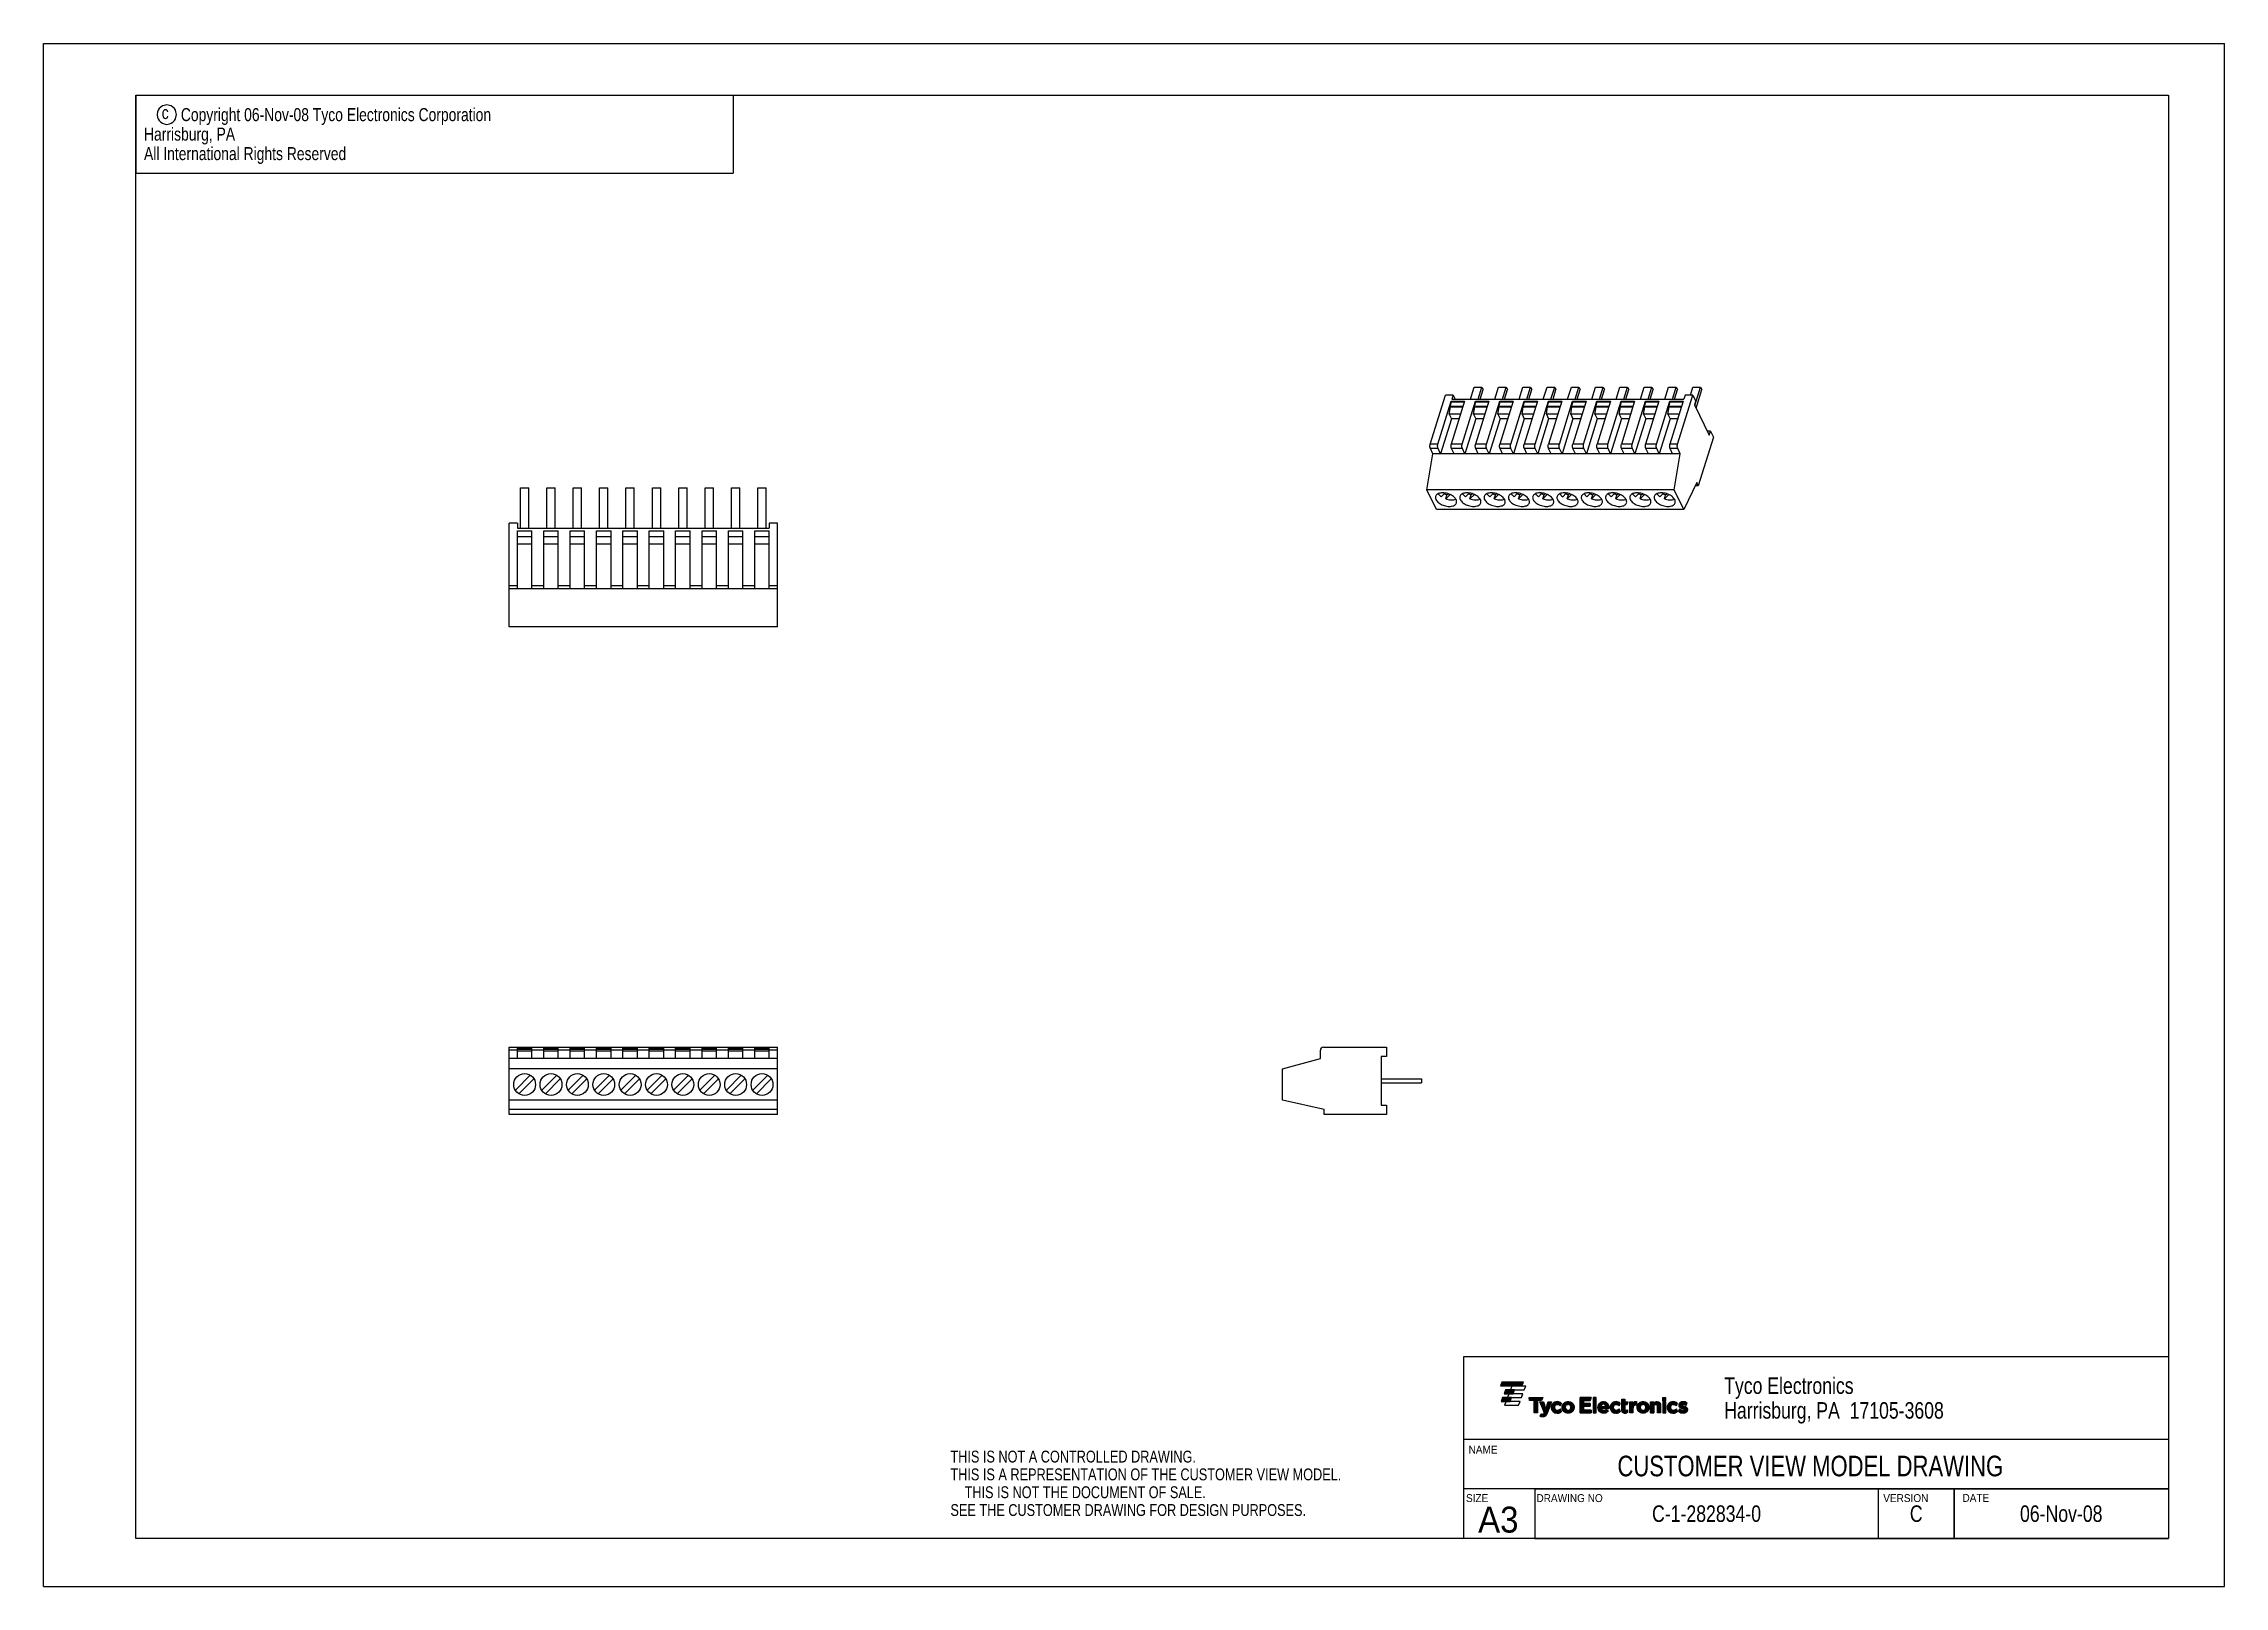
# Model space of a CAD drawing. Extents: x 0 to 420, y 0 to 297.
import ezdxf
from ezdxf.enums import TextEntityAlignment as Align

# ---------------------------------------------------------------- set-up
doc = ezdxf.new("R2010")
doc.units = 0
doc.header["$LTSCALE"] = 23.1
doc.layers.get('0').update_dxf_attribs({"linetype": 'CONTINUOUS'})
doc.layers.add('DRAFT_ENTITY', color=7, linetype='CONTINUOUS')
doc.styles.get("Standard").update_dxf_attribs({"font": 'txt', "width": 0.95})

msp = doc.modelspace()

# ---------------------------------------------------------------- texts
at = {"color": 2, "linetype": 'CONTINUOUS'}
for s, height, width, p in [('c', 2.5, 0.8, (22.75, 282.48)), ('Copyright 06-Nov-08 Tyco Electronics Corporation', 2.5, 0.8, (26.43, 282.08)), ('  All International Rights Reserved', 2.5, 0.8, (17.85, 274.58)), ('  Harrisburg, PA', 2.5, 0.8, (17.85, 278.33)), ('Tyco Electronics', 3.175, 0.8, (323.67, 37.05)), ('Harrisburg, PA  17105-3608', 3.175, 0.8, (323.67, 32.29)), ('THIS IS NOT A CONTROLLED DRAWING.', 2.286, 0.8, (174.65, 23.84)), ('NAME', 1.52, 0.95, (274.44, 25.57)), ('THIS IS A REPRESENTATION OF THE CUSTOMER VIEW MODEL.', 2.286, 0.8, (174.65, 20.41)), ('    THIS IS NOT THE DOCUMENT OF SALE.', 2.286, 0.8, (174.65, 16.98)), ('SIZE', 1.52, 0.95, (273.94, 16.23)), ('DRAWING NO', 1.52, 0.95, (287.51, 16.23)), ('VERSION', 1.52, 0.95, (354.3, 16.23)), ('DATE', 1.52, 0.95, (369.56, 16.27)), ('SEE THE CUSTOMER DRAWING FOR DESIGN PURPOSES.', 2.286, 0.8, (174.65, 13.55)), ('A3', 5, 0.95, (276.28, 10.35))]:
    msp.add_text(s, height=height, dxfattribs=dict(at, width=width)).set_placement(p)
at = {"color": 2, "linetype": 'CONTINUOUS', "width": 0.8}
for s, height, p in [('CUSTOMER VIEW MODEL DRAWING', 3.968, (340.25, 21.19)), ('C-1-282834-0', 3.18, (320.27, 12.41)), ('C', 3.18, (360.65, 12.41)), ('06-Nov-08', 3.18, (388.58, 12.41))]:
    msp.add_text(s, height=height, dxfattribs=at).set_placement(p, align=Align.CENTER)

# ---------------------------------------------------------------- blocks, each defined once
blk = doc.blocks.new('15988_TYCO_ELEC_HORIZ_BL0', base_point=(298.6, 35.96))
at = {"linetype": 'CONTINUOUS'}
for points in [[(286.14, 35.78), (286.13, 36.35), (288.71, 36.35), (288.5, 35.78), (287.73, 35.78), (287.73, 33.4), (287.1, 33.4), (287.1, 35.78)], [(288.84, 35.51), (288.85, 35.5), (288.86, 35.47), (288.23, 35.41), (288.21, 35.47), (288.2, 35.5), (288.19, 35.52), (288.2, 35.52), (288.23, 35.52), (288.28, 35.52), (288.34, 35.52), (288.42, 35.52), (288.51, 35.52), (288.59, 35.52), (288.67, 35.52), (288.74, 35.52), (288.8, 35.52), (288.83, 35.52)], [(288.87, 35.42), (288.89, 35.37), (288.91, 35.3), (288.94, 35.23), (288.99, 35.06), (289.05, 34.88), (289.12, 34.69), (288.6, 34.49), (288.49, 34.77), (288.43, 34.9), (288.39, 35.03), (288.34, 35.14), (288.3, 35.25), (288.26, 35.34), (288.23, 35.41), (288.86, 35.47)], [(289.18, 34.51), (289.23, 34.35), (288.71, 34.21), (288.6, 34.49), (289.12, 34.69)], [(290.24, 35.08), (290.19, 34.95), (290.14, 34.82), (290.04, 34.54), (289.93, 34.25), (289.82, 33.97), (289.78, 33.84), (289.73, 33.73), (289.69, 33.62), (289.66, 33.53), (289.63, 33.45), (289.61, 33.39), (289.03, 33.39), (289.02, 33.39), (289.01, 33.42), (289, 33.46), (288.97, 33.53), (288.94, 33.61), (288.9, 33.71), (288.86, 33.82), (288.81, 33.94), (288.71, 34.21), (289.29, 34.17), (289.3, 34.13), (289.31, 34.11), (289.31, 34.1), (289.31, 34.1), (289.31, 34.1), (289.31, 34.1), (289.31, 34.1), (289.31, 34.1), (289.31, 34.1), (289.31, 34.1), (289.32, 34.1), (289.32, 34.1), (289.32, 34.1), (289.32, 34.1), (289.32, 34.1), (289.32, 34.12), (289.33, 34.15), (289.35, 34.19), (289.36, 34.25), (289.38, 34.31), (289.41, 34.39), (289.43, 34.47), (289.49, 34.65), (289.55, 34.83), (289.61, 35.02), (290.28, 35.19)], [(289.28, 34.22), (289.29, 34.17), (288.71, 34.21), (289.23, 34.35), (289.25, 34.28)], [(290.4, 35.51), (290.39, 35.49), (290.38, 35.44), (290.35, 35.38), (290.32, 35.29), (290.28, 35.19), (289.61, 35.02), (289.66, 35.19), (289.69, 35.27), (289.71, 35.34), (289.73, 35.4), (289.75, 35.45), (289.76, 35.49), (289.77, 35.51), (289.77, 35.52), (289.77, 35.52), (289.8, 35.52), (289.85, 35.52), (289.92, 35.52), (289.99, 35.52), (290.08, 35.52), (290.16, 35.52), (290.24, 35.52), (290.31, 35.52), (290.36, 35.52), (290.4, 35.52), (290.4, 35.52)], [(291.01, 34.64), (291, 34.56), (290.4, 34.45), (290.41, 34.61), (291.04, 34.71)], [(290.99, 34.48), (290.99, 34.39), (290.41, 34.29), (290.4, 34.45), (291, 34.56)], [(291.07, 34.78), (291.04, 34.71), (290.41, 34.61), (290.44, 34.76), (291.17, 34.89), (291.12, 34.84)], [(291.01, 34.31), (291.03, 34.23), (290.44, 34.14), (290.41, 34.29), (290.99, 34.39)], [(291.22, 34.94), (291.17, 34.89), (290.44, 34.76), (290.49, 34.91), (291.5, 35.04), (291.43, 35.03), (291.35, 35.01), (291.28, 34.98)], [(291.06, 34.16), (291.1, 34.09), (290.49, 33.99), (290.44, 34.14), (291.03, 34.23)], [(291.58, 35.04), (291.5, 35.04), (290.49, 34.91), (290.56, 35.04), (292.24, 35.16), (292.22, 35.1), (292.2, 35.03), (292.17, 34.96), (292.15, 34.9), (292.13, 34.85), (292.11, 34.8), (292.1, 34.78), (292.1, 34.77), (292.1, 34.77), (292.09, 34.78), (292.05, 34.83), (292.01, 34.86), (291.97, 34.9), (291.92, 34.94), (291.87, 34.96), (291.82, 34.99), (291.77, 35.01), (291.71, 35.03), (291.64, 35.04)], [(291.15, 34.03), (291.21, 33.98), (290.56, 33.86), (290.49, 33.99), (291.1, 34.09)], [(292.26, 35.21), (292.24, 35.16), (290.56, 35.04), (290.65, 35.16), (292.29, 35.27), (292.28, 35.25)], [(291.57, 33.87), (292.26, 33.82), (290.65, 33.74), (290.56, 33.86), (291.21, 33.98), (291.27, 33.94), (291.34, 33.9), (291.41, 33.88), (291.49, 33.87)], [(292.29, 35.27), (292.29, 35.27), (290.65, 35.16), (290.75, 35.27), (292.21, 35.34), (292.26, 35.3)], [(292.28, 33.76), (292.29, 33.72), (290.75, 33.63), (290.65, 33.74), (292.26, 33.82)], [(292.16, 35.38), (292.21, 35.34), (290.75, 35.27), (290.87, 35.37), (292.1, 35.42)], [(292.27, 33.63), (292.26, 33.63), (290.87, 33.54), (290.75, 33.63), (292.29, 33.72), (292.3, 33.69), (292.31, 33.67), (292.31, 33.67), (292.31, 33.67), (292.31, 33.67), (292.3, 33.67), (292.3, 33.67), (292.3, 33.67), (292.3, 33.67), (292.3, 33.67), (292.3, 33.67), (292.3, 33.66), (292.3, 33.66), (292.29, 33.66), (292.29, 33.66), (292.29, 33.65), (292.29, 33.65), (292.28, 33.65), (292.28, 33.65), (292.28, 33.64), (292.27, 33.64), (292.27, 33.64)], [(292.04, 35.45), (292.1, 35.42), (290.87, 35.37), (291, 35.44), (291.97, 35.48)], [(292.18, 33.56), (292.13, 33.53), (291, 33.46), (290.87, 33.54), (292.26, 33.63), (292.26, 33.63), (292.24, 33.61)], [(291.83, 35.52), (291.9, 35.5), (291.97, 35.48), (291, 35.44), (291.14, 35.5), (291.22, 35.52), (291.75, 35.54)], [(291.47, 35.56), (291.51, 35.56), (291.53, 35.56), (291.58, 35.56), (291.67, 35.55), (291.75, 35.54), (291.22, 35.52), (291.3, 35.54), (291.38, 35.55)], [(292.12, 34.15), (292.13, 34.16), (292.13, 34.16), (292.13, 34.14), (292.15, 34.11), (292.16, 34.06), (292.19, 34.01), (292.21, 33.94), (292.23, 33.88), (292.26, 33.82), (291.57, 33.87), (291.64, 33.88), (291.71, 33.89), (291.77, 33.91), (291.83, 33.93), (291.89, 33.96), (291.94, 33.99), (291.99, 34.02), (292.03, 34.06), (292.07, 34.1), (292.1, 34.13)], [(293.07, 34.62), (293.06, 34.58), (292.46, 34.5), (292.47, 34.59), (293.08, 34.67)], [(293.06, 34.53), (293.05, 34.48), (292.46, 34.4), (292.46, 34.5), (293.06, 34.58)], [(293.05, 34.43), (293.06, 34.38), (292.47, 34.31), (292.46, 34.4), (293.05, 34.48)], [(293.1, 34.71), (293.08, 34.67), (292.47, 34.59), (292.48, 34.68), (293.12, 34.75)], [(293.06, 34.34), (293.07, 34.29), (292.48, 34.22), (292.47, 34.31), (293.06, 34.38)], [(293.14, 34.79), (293.12, 34.75), (292.48, 34.68), (292.5, 34.77), (293.16, 34.83)], [(293.09, 34.25), (293.1, 34.2), (292.5, 34.13), (292.48, 34.22), (293.07, 34.29)], [(293.19, 34.86), (293.16, 34.83), (292.5, 34.77), (292.53, 34.85), (293.25, 34.92), (293.22, 34.89)], [(293.12, 34.16), (293.15, 34.12), (292.53, 34.05), (292.5, 34.13), (293.1, 34.2)], [(293.29, 34.95), (293.25, 34.92), (292.53, 34.85), (292.57, 34.93), (293.41, 35.01), (293.37, 34.99), (293.33, 34.97)], [(293.2, 34.05), (293.23, 34.02), (292.57, 33.97), (292.53, 34.05), (293.15, 34.12), (293.17, 34.09)], [(293.45, 35.02), (293.41, 35.01), (292.57, 34.93), (292.61, 35.01), (293.6, 35.04), (293.55, 35.04), (293.5, 35.03)], [(293.26, 33.99), (293.3, 33.96), (292.61, 33.89), (292.57, 33.97), (293.23, 34.02)], [(293.51, 35.56), (293.61, 35.56), (293.71, 35.56), (293.81, 35.54), (293.9, 35.53), (293.99, 35.5), (294.08, 35.47), (294.16, 35.43), (294.24, 35.39), (294.31, 35.34), (294.38, 35.28), (294.45, 35.22), (294.5, 35.16), (294.56, 35.09), (294.61, 35.02), (294.65, 34.94), (294.68, 34.86), (294.71, 34.77), (294.73, 34.69), (294.75, 34.6), (294.14, 34.62), (294.13, 34.66), (294.11, 34.7), (294.09, 34.75), (294.07, 34.78), (294.04, 34.82), (294.01, 34.86), (293.98, 34.89), (293.95, 34.92), (293.91, 34.95), (293.88, 34.97), (293.84, 34.99), (293.79, 35.01), (293.75, 35.02), (293.7, 35.03), (293.65, 35.04), (293.6, 35.04), (292.61, 35.01), (292.66, 35.08), (292.71, 35.15), (292.77, 35.22), (292.84, 35.28), (292.9, 35.33), (292.98, 35.38), (293.06, 35.43), (293.14, 35.47), (293.23, 35.5), (293.32, 35.53), (293.41, 35.54)], [(294.15, 34.57), (294.14, 34.62), (294.75, 34.6), (294.76, 34.5), (294.76, 34.41), (294.75, 34.32), (294.73, 34.23), (294.71, 34.14), (294.68, 34.06), (294.65, 33.97), (294.6, 33.9), (294.56, 33.82), (294.5, 33.75), (294.44, 33.69), (294.38, 33.63), (294.31, 33.57), (294.23, 33.52), (292.98, 33.52), (292.9, 33.57), (292.83, 33.62), (292.77, 33.68), (292.71, 33.75), (292.66, 33.82), (292.61, 33.89), (293.47, 33.89), (293.51, 33.88), (293.56, 33.87), (293.61, 33.87), (293.66, 33.87), (293.71, 33.88), (293.76, 33.89), (293.8, 33.9), (293.85, 33.92), (293.89, 33.94), (293.93, 33.96), (293.96, 33.99), (293.99, 34.02), (294.02, 34.05), (294.05, 34.08), (294.07, 34.12), (294.1, 34.16), (294.11, 34.2), (294.13, 34.24), (294.14, 34.29), (294.15, 34.33), (294.16, 34.38), (294.16, 34.43), (294.16, 34.47), (294.16, 34.52)], [(293.42, 33.9), (293.47, 33.89), (292.61, 33.89), (293.3, 33.96), (293.34, 33.94), (293.38, 33.92)], [(298.07, 36.35), (297.87, 35.81), (296.57, 35.81), (295.96, 33.4), (295.96, 36.35)], [(297.83, 35.2), (297.83, 34.66), (296.57, 34.66), (295.96, 33.4), (296.57, 35.81), (296.57, 35.2)], [(298.02, 33.94), (298.02, 33.4), (295.96, 33.4), (296.57, 34.66), (296.57, 33.94)], [(300.85, 34.62), (301.43, 34.57), (301.44, 34.4), (299.36, 34.36), (299.36, 34.45), (299.37, 34.61), (299.98, 34.75), (299.97, 34.71), (299.96, 34.67), (299.95, 34.62), (299.95, 34.62), (299.96, 34.62), (299.97, 34.62), (299.98, 34.62), (299.99, 34.62), (300.01, 34.62), (300.04, 34.62), (300.06, 34.62), (300.09, 34.62), (300.12, 34.62), (300.18, 34.62), (300.25, 34.62), (300.33, 34.62), (300.48, 34.62), (300.55, 34.62), (300.62, 34.62), (300.68, 34.62), (300.71, 34.62), (300.74, 34.62), (300.77, 34.62), (300.79, 34.62), (300.81, 34.62), (300.82, 34.62), (300.84, 34.62), (300.85, 34.62), (300.85, 34.62)], [(301.44, 34.37), (301.44, 34.36), (299.37, 34.28), (299.36, 34.36), (301.44, 34.4), (301.44, 34.39)], [(300, 34.79), (299.98, 34.75), (299.37, 34.61), (299.4, 34.77), (300.05, 34.89), (300.03, 34.86), (300.01, 34.83)], [(301.44, 34.28), (301.43, 34.26), (299.96, 34.25), (299.98, 34.18), (300, 34.11), (299.46, 33.97), (299.4, 34.11), (299.38, 34.19), (299.37, 34.28), (301.44, 34.36), (301.44, 34.35), (301.44, 34.33), (301.44, 34.32), (301.44, 34.3), (301.44, 34.29)], [(300.08, 34.92), (300.05, 34.89), (299.4, 34.77), (299.45, 34.92), (300.25, 35.05), (300.22, 35.04), (300.19, 35.02), (300.16, 35), (300.13, 34.98), (300.1, 34.95)], [(300.29, 35.06), (300.25, 35.05), (299.45, 34.92), (299.52, 35.05), (301.23, 35.15), (301.31, 35.02), (301.37, 34.88), (301.41, 34.72), (301.43, 34.57), (300.85, 34.62), (300.85, 34.67), (300.84, 34.71), (300.83, 34.75), (300.81, 34.79), (300.8, 34.83), (300.78, 34.86), (300.76, 34.89), (300.74, 34.92), (300.71, 34.95), (300.69, 34.98), (300.66, 35), (300.63, 35.02), (300.6, 35.04), (300.56, 35.05), (300.53, 35.06), (300.49, 35.07), (300.45, 35.07), (300.41, 35.08), (300.37, 35.07), (300.33, 35.07)], [(300.07, 34), (300.11, 33.96), (299.53, 33.83), (299.46, 33.97), (300, 34.11), (300.03, 34.05)], [(301.09, 35.32), (301.14, 35.26), (301.23, 35.15), (299.52, 35.05), (299.6, 35.18), (299.7, 35.29), (301.03, 35.36)], [(300.47, 33.83), (301.27, 33.8), (299.62, 33.71), (299.53, 33.83), (300.11, 33.96), (300.16, 33.92), (300.22, 33.89), (300.27, 33.86), (300.34, 33.85), (300.4, 33.84)], [(301.33, 33.74), (301.28, 33.68), (299.73, 33.6), (299.62, 33.71), (301.27, 33.8), (301.3, 33.77), (301.33, 33.75)], [(300.97, 35.41), (301.03, 35.36), (299.7, 35.29), (299.82, 35.38), (300.9, 35.45)], [(301.22, 33.62), (301.15, 33.57), (299.85, 33.51), (299.73, 33.6), (301.28, 33.68)], [(300.83, 35.48), (300.9, 35.45), (299.82, 35.38), (299.95, 35.46), (300.76, 35.51)], [(300.41, 35.56), (300.5, 35.56), (300.59, 35.55), (300.68, 35.53), (300.76, 35.51), (299.95, 35.46), (300.09, 35.51), (300.17, 35.53), (300.24, 35.55), (300.32, 35.56)], [(299.96, 34.25), (301.43, 34.26), (301.43, 34.25), (301.42, 34.25), (301.4, 34.25), (301.36, 34.25), (301.3, 34.25), (301.24, 34.25), (301.16, 34.25), (301.08, 34.25), (300.99, 34.25), (300.79, 34.25), (300.59, 34.25), (300.4, 34.25), (300.31, 34.25), (300.23, 34.25), (300.15, 34.25), (300.08, 34.25), (300.03, 34.25), (299.99, 34.25), (299.96, 34.25)], [(301.02, 34.02), (301.05, 33.99), (301.09, 33.96), (301.14, 33.92), (301.19, 33.88), (301.23, 33.84), (301.27, 33.8), (300.47, 33.83), (300.53, 33.83), (300.58, 33.84), (300.63, 33.85), (300.68, 33.86), (300.72, 33.87), (300.77, 33.89), (300.81, 33.92), (300.86, 33.94), (300.9, 33.97), (300.94, 34.01), (300.99, 34.05), (301, 34.04)], [(302.33, 34.64), (302.32, 34.56), (301.72, 34.45), (301.73, 34.61), (302.36, 34.71)], [(302.31, 34.48), (302.31, 34.39), (301.73, 34.29), (301.72, 34.45), (302.32, 34.56)], [(302.4, 34.78), (302.36, 34.71), (301.73, 34.61), (301.76, 34.76), (302.49, 34.89), (302.44, 34.84)], [(302.33, 34.31), (302.35, 34.23), (301.76, 34.14), (301.73, 34.29), (302.31, 34.39)], [(302.54, 34.94), (302.49, 34.89), (301.76, 34.76), (301.81, 34.91), (302.83, 35.04), (302.75, 35.03), (302.67, 35.01), (302.61, 34.98)], [(302.38, 34.16), (302.42, 34.09), (301.81, 33.99), (301.76, 34.14), (302.35, 34.23)], [(302.9, 35.04), (302.83, 35.04), (301.81, 34.91), (301.88, 35.04), (303.57, 35.16), (303.54, 35.1), (303.52, 35.03), (303.49, 34.96), (303.47, 34.9), (303.45, 34.85), (303.43, 34.8), (303.42, 34.78), (303.42, 34.77), (303.42, 34.77), (303.41, 34.78), (303.37, 34.83), (303.33, 34.86), (303.29, 34.9), (303.24, 34.94), (303.19, 34.96), (303.14, 34.99), (303.09, 35.01), (303.03, 35.03), (302.96, 35.04)], [(302.47, 34.03), (302.53, 33.98), (301.88, 33.86), (301.81, 33.99), (302.42, 34.09)], [(303.59, 35.21), (303.57, 35.16), (301.88, 35.04), (301.97, 35.16), (303.61, 35.27), (303.6, 35.25)], [(302.89, 33.87), (303.58, 33.82), (301.97, 33.74), (301.88, 33.86), (302.53, 33.98), (302.59, 33.94), (302.66, 33.9), (302.73, 33.88), (302.81, 33.87)], [(303.61, 35.27), (303.61, 35.27), (301.97, 35.16), (302.07, 35.27), (303.53, 35.34), (303.58, 35.3)], [(303.6, 33.76), (303.61, 33.71), (302.07, 33.63), (301.97, 33.74), (303.58, 33.82)], [(303.48, 35.38), (303.53, 35.34), (302.07, 35.27), (302.19, 35.37), (303.42, 35.42)], [(303.59, 33.63), (303.58, 33.63), (302.19, 33.54), (302.07, 33.63), (303.61, 33.71), (303.63, 33.68), (303.63, 33.67), (303.63, 33.67), (303.63, 33.67), (303.63, 33.67), (303.63, 33.67), (303.62, 33.67), (303.62, 33.67), (303.62, 33.67), (303.62, 33.67), (303.62, 33.67), (303.62, 33.66), (303.62, 33.66), (303.62, 33.66), (303.61, 33.66), (303.61, 33.65), (303.61, 33.65), (303.6, 33.65), (303.6, 33.64), (303.6, 33.64), (303.59, 33.64), (303.59, 33.64)], [(303.36, 35.45), (303.42, 35.42), (302.19, 35.37), (302.32, 35.44), (303.29, 35.48)], [(303.51, 33.56), (303.45, 33.53), (302.32, 33.46), (302.19, 33.54), (303.58, 33.63), (303.58, 33.63), (303.56, 33.61)], [(303.15, 35.52), (303.22, 35.5), (303.29, 35.48), (302.32, 35.44), (302.46, 35.5), (302.54, 35.52), (303.07, 35.54)], [(302.79, 35.56), (302.83, 35.56), (302.85, 35.56), (302.9, 35.56), (302.99, 35.55), (303.07, 35.54), (302.54, 35.52), (302.62, 35.54), (302.7, 35.55)], [(303.44, 34.15), (303.45, 34.16), (303.45, 34.16), (303.45, 34.14), (303.47, 34.11), (303.48, 34.06), (303.51, 34.01), (303.53, 33.94), (303.55, 33.88), (303.58, 33.82), (302.89, 33.87), (302.96, 33.88), (303.03, 33.89), (303.09, 33.91), (303.15, 33.93), (303.21, 33.96), (303.26, 33.99), (303.31, 34.02), (303.35, 34.06), (303.39, 34.1), (303.43, 34.13)], [(304.56, 36.06), (304.56, 36.04), (304.56, 36.01), (304.56, 35.95), (304.56, 35.89), (303.96, 35.8), (303.96, 35.89), (303.96, 35.96), (303.96, 36.02), (303.96, 36.05), (303.96, 36.06), (303.96, 36.06), (303.98, 36.06), (304.03, 36.06), (304.09, 36.06), (304.17, 36.06), (304.25, 36.06), (304.33, 36.06), (304.4, 36.06), (304.47, 36.06), (304.52, 36.06), (304.55, 36.06), (304.56, 36.06)], [(304.56, 35.82), (304.56, 35.75), (304.56, 35.68), (303.96, 35.59), (303.96, 35.7), (303.96, 35.8), (304.56, 35.89)], [(304.56, 35.61), (304.56, 35.56), (303.96, 35.46), (303.96, 35.59), (304.56, 35.68)], [(305.13, 35.49), (305.11, 35.44), (303.96, 35.34), (303.96, 35.46), (304.56, 35.56), (304.56, 35.53), (304.56, 35.52), (304.56, 35.52), (304.57, 35.52), (304.61, 35.52), (304.66, 35.52), (304.73, 35.52), (304.8, 35.52), (304.88, 35.52), (304.95, 35.52), (305.02, 35.52), (305.08, 35.52), (305.12, 35.52), (305.13, 35.52), (305.14, 35.52), (305.14, 35.51)], [(305.09, 35.39), (305.07, 35.32), (303.96, 35.06), (303.96, 35.34), (305.11, 35.44)], [(304.97, 35.07), (304.96, 35.03), (304.56, 35), (304.56, 35), (303.96, 34.79), (303.96, 35.06), (305.07, 35.32), (305.04, 35.25), (305.01, 35.19), (304.99, 35.12)], [(304.56, 34.82), (304.56, 34.71), (304.56, 34.6), (304.56, 34.48), (304.56, 34.36), (304.56, 34.26), (304.56, 34.21), (303.96, 34.13), (303.96, 34.21), (303.96, 34.31), (303.96, 34.42), (303.96, 34.53), (303.96, 34.66), (303.96, 34.79), (304.56, 35), (304.56, 34.99), (304.56, 34.97), (304.56, 34.94), (304.56, 34.91)], [(304.56, 34.14), (304.56, 34.12), (303.96, 34.07), (303.96, 34.13), (304.56, 34.21), (304.56, 34.17)], [(304.56, 34.1), (304.56, 34.06), (303.96, 34.02), (303.96, 34.07), (304.56, 34.12), (304.56, 34.1)], [(304.56, 34.03), (304.57, 34), (304.58, 33.98), (304.59, 33.95), (303.96, 33.85), (303.96, 33.97), (303.96, 34), (303.96, 34), (303.96, 34.02), (304.56, 34.06)], [(304.74, 33.89), (304.77, 33.89), (305.05, 33.85), (305.05, 33.8), (305.05, 33.73), (304.02, 33.65), (303.98, 33.74), (303.96, 33.85), (304.59, 33.95), (304.61, 33.94), (304.63, 33.92), (304.65, 33.91), (304.68, 33.9), (304.71, 33.89)], [(305.05, 33.67), (305.05, 33.61), (305.05, 33.56), (305.05, 33.51), (304.16, 33.46), (304.11, 33.52), (304.06, 33.58), (304.02, 33.65), (305.05, 33.73)], [(304.56, 35), (304.96, 35.03), (304.95, 35.01), (304.95, 35), (304.93, 35), (304.9, 35), (304.86, 35), (304.81, 35), (304.76, 35), (304.71, 35), (304.66, 35), (304.62, 35), (304.58, 35)], [(305.04, 33.96), (305.05, 33.97), (305.05, 33.96), (305.05, 33.94), (305.05, 33.91), (305.05, 33.85), (304.77, 33.89), (304.8, 33.89), (304.83, 33.9), (304.86, 33.9), (304.89, 33.91), (304.91, 33.91), (304.94, 33.92), (304.96, 33.93), (304.99, 33.94), (305.01, 33.95)], [(306.75, 35.5), (306.75, 35.44), (306.75, 35.37), (306.75, 35.29), (306.75, 35.2), (306.75, 35.12), (306.75, 35.04), (306.75, 34.98), (305.48, 34.88), (305.48, 35.01), (305.48, 35.13), (306.08, 35.13), (306.08, 35.1), (306.08, 35.09), (306.11, 35.17), (306.15, 35.24), (306.2, 35.31), (306.24, 35.36), (306.3, 35.42), (306.36, 35.46), (306.42, 35.5), (306.75, 35.53)], [(306.08, 35.52), (306.08, 35.51), (306.08, 35.48), (306.08, 35.44), (306.08, 35.39), (305.48, 35.33), (305.48, 35.41), (305.48, 35.44), (305.48, 35.47), (305.48, 35.49), (305.48, 35.51), (305.48, 35.52), (305.48, 35.52), (305.48, 35.52), (305.49, 35.52), (305.51, 35.52), (305.53, 35.52), (305.58, 35.52), (305.66, 35.52), (305.74, 35.52), (305.82, 35.52), (305.9, 35.52), (305.97, 35.52), (306.02, 35.52), (306.05, 35.52), (306.06, 35.52), (306.07, 35.52)], [(306.08, 35.33), (306.08, 35.28), (306.08, 35.22), (305.48, 35.13), (305.48, 35.24), (305.48, 35.33), (306.08, 35.39)], [(306.72, 34.93), (305.48, 34.88), (306.75, 34.98), (306.75, 34.96), (306.75, 34.94), (306.75, 34.93), (306.75, 34.93), (306.75, 34.93), (306.75, 34.93), (306.75, 34.93), (306.74, 34.93), (306.74, 34.93), (306.74, 34.93), (306.73, 34.93), (306.73, 34.93), (306.73, 34.93), (306.72, 34.93)], [(306.52, 34.9), (306.43, 34.87), (305.48, 34.6), (305.48, 34.88), (306.72, 34.93), (306.62, 34.92)], [(306.17, 34.63), (306.13, 34.54), (305.48, 34.31), (305.48, 34.6), (306.43, 34.87), (306.35, 34.83), (306.28, 34.78), (306.22, 34.71)], [(306.1, 34.43), (306.08, 34.31), (305.48, 34.03), (305.48, 34.31), (306.13, 34.54)], [(306.08, 34.04), (306.08, 33.94), (306.08, 33.84), (306.08, 33.73), (306.08, 33.63), (306.08, 33.54), (306.08, 33.5), (306.08, 33.46), (306.08, 33.44), (306.08, 33.41), (306.08, 33.4), (306.08, 33.4), (306.07, 33.4), (306.06, 33.4), (306.05, 33.4), (306.02, 33.4), (305.97, 33.4), (305.9, 33.4), (305.82, 33.4), (305.74, 33.4), (305.66, 33.4), (305.58, 33.4), (305.53, 33.4), (305.51, 33.4), (305.49, 33.4), (305.48, 33.4), (305.48, 33.4), (305.48, 33.4), (305.48, 33.41), (305.48, 33.42), (305.48, 33.45), (305.48, 33.47), (305.48, 33.5), (305.48, 33.58), (305.48, 33.67), (305.48, 33.78), (305.48, 33.9), (305.48, 34.03), (306.08, 34.31), (306.08, 34.18), (306.08, 34.18), (306.08, 34.16), (306.08, 34.14), (306.08, 34.11), (306.08, 34.08)], [(306.75, 35.56), (306.75, 35.55), (306.75, 35.54), (306.75, 35.53), (306.42, 35.5), (306.5, 35.53), (306.58, 35.55), (306.66, 35.56)], [(307.5, 34.62), (307.49, 34.58), (306.89, 34.5), (306.9, 34.59), (307.52, 34.67)], [(307.49, 34.53), (307.48, 34.48), (306.89, 34.4), (306.89, 34.5), (307.49, 34.58)], [(307.48, 34.43), (307.49, 34.38), (306.9, 34.31), (306.89, 34.4), (307.48, 34.48)], [(307.53, 34.71), (307.52, 34.67), (306.9, 34.59), (306.91, 34.68), (307.55, 34.75)], [(307.5, 34.34), (307.51, 34.29), (306.91, 34.22), (306.9, 34.31), (307.49, 34.38)], [(307.57, 34.79), (307.55, 34.75), (306.91, 34.68), (306.94, 34.77), (307.6, 34.82)], [(307.52, 34.25), (307.54, 34.2), (306.94, 34.13), (306.91, 34.22), (307.51, 34.29)], [(307.62, 34.86), (307.6, 34.82), (306.94, 34.77), (306.97, 34.85), (307.69, 34.92), (307.65, 34.89)], [(307.56, 34.16), (307.58, 34.12), (306.96, 34.05), (306.94, 34.13), (307.54, 34.2)], [(307.63, 34.05), (307.66, 34.02), (307, 33.97), (306.96, 34.05), (307.58, 34.12), (307.6, 34.09)], [(307.72, 34.95), (307.69, 34.92), (306.97, 34.85), (307, 34.93), (307.84, 35.01), (307.8, 34.99), (307.76, 34.97)], [(307.89, 35.02), (307.84, 35.01), (307, 34.93), (307.04, 35.01), (308.04, 35.04), (307.98, 35.04), (307.93, 35.03)], [(307.7, 33.99), (307.73, 33.96), (307.04, 33.89), (307, 33.97), (307.66, 34.02)], [(307.94, 35.56), (308.04, 35.56), (308.14, 35.56), (308.24, 35.54), (308.33, 35.53), (308.42, 35.5), (308.51, 35.47), (308.59, 35.43), (308.67, 35.39), (308.74, 35.34), (308.81, 35.28), (308.88, 35.22), (308.94, 35.16), (308.99, 35.09), (309.04, 35.02), (309.08, 34.94), (309.11, 34.86), (309.14, 34.77), (309.16, 34.69), (309.18, 34.6), (308.57, 34.62), (308.56, 34.66), (308.54, 34.7), (308.52, 34.75), (308.5, 34.78), (308.47, 34.82), (308.45, 34.86), (308.42, 34.89), (308.38, 34.92), (308.35, 34.95), (308.31, 34.97), (308.27, 34.99), (308.23, 35.01), (308.18, 35.02), (308.13, 35.03), (308.09, 35.04), (308.04, 35.04), (307.04, 35.01), (307.09, 35.08), (307.14, 35.15), (307.2, 35.22), (307.27, 35.28), (307.34, 35.33), (307.41, 35.38), (307.49, 35.43), (307.57, 35.47), (307.66, 35.5), (307.75, 35.53), (307.85, 35.54)], [(308.58, 34.57), (308.57, 34.62), (309.18, 34.6), (309.19, 34.5), (309.19, 34.41), (309.18, 34.32), (309.16, 34.23), (309.14, 34.14), (309.11, 34.06), (309.08, 33.97), (309.04, 33.9), (308.99, 33.82), (308.93, 33.75), (308.88, 33.69), (308.81, 33.63), (308.74, 33.57), (308.67, 33.52), (307.41, 33.52), (307.33, 33.57), (307.26, 33.62), (307.2, 33.68), (307.14, 33.75), (307.09, 33.82), (307.04, 33.89), (307.9, 33.89), (307.94, 33.88), (307.99, 33.87), (308.04, 33.87), (308.1, 33.87), (308.14, 33.88), (308.19, 33.89), (308.24, 33.9), (308.28, 33.92), (308.32, 33.94), (308.36, 33.96), (308.39, 33.99), (308.43, 34.02), (308.45, 34.05), (308.48, 34.08), (308.51, 34.12), (308.53, 34.16), (308.55, 34.2), (308.56, 34.24), (308.57, 34.29), (308.58, 34.33), (308.59, 34.38), (308.59, 34.43), (308.59, 34.47), (308.59, 34.52)], [(307.85, 33.9), (307.9, 33.89), (307.04, 33.89), (307.73, 33.96), (307.77, 33.94), (307.81, 33.92)], [(310.71, 35.56), (310.83, 35.55), (310.94, 35.53), (311.04, 35.5), (311.12, 35.45), (311.2, 35.39), (311.27, 35.32), (311.32, 35.24), (311.37, 35.14), (311.4, 35.04), (310.42, 35.01), (309.49, 34.97), (309.49, 35.09), (309.49, 35.2), (310.09, 35.22), (310.1, 35.23), (310.14, 35.28), (310.18, 35.32), (310.22, 35.37), (310.27, 35.41), (310.32, 35.44), (310.37, 35.48), (310.43, 35.5), (310.49, 35.53), (310.56, 35.54), (310.64, 35.56)], [(310.09, 35.52), (310.09, 35.5), (310.09, 35.48), (309.49, 35.45), (309.49, 35.49), (309.49, 35.52), (309.49, 35.52), (309.5, 35.52), (309.53, 35.52), (309.58, 35.52), (309.65, 35.52), (309.72, 35.52), (309.8, 35.52), (309.88, 35.52), (309.95, 35.52), (310.02, 35.52), (310.06, 35.52), (310.08, 35.52), (310.09, 35.52)], [(310.09, 35.45), (310.09, 35.41), (310.09, 35.37), (309.49, 35.3), (309.49, 35.38), (309.49, 35.45), (310.09, 35.48)], [(310.09, 35.33), (310.09, 35.3), (309.49, 35.2), (309.49, 35.3), (310.09, 35.37)], [(310.09, 35.22), (309.49, 35.2), (310.09, 35.3), (310.09, 35.26), (310.09, 35.24), (310.09, 35.22), (310.09, 35.22)], [(310.32, 34.99), (310.27, 34.96), (309.49, 34.84), (309.49, 34.97), (310.42, 35.01), (310.37, 35)], [(310.16, 34.86), (310.13, 34.81), (309.49, 34.56), (309.49, 34.84), (310.27, 34.96), (310.23, 34.93), (310.19, 34.9)], [(310.09, 34.57), (310.09, 34.55), (309.49, 34.28), (309.49, 34.56), (310.13, 34.81), (310.11, 34.75), (310.1, 34.69), (310.09, 34.62), (310.09, 34.58)], [(310.09, 34.31), (310.09, 34.16), (310.09, 34.01), (310.09, 33.85), (310.09, 33.7), (310.09, 33.64), (309.49, 33.57), (309.49, 33.66), (309.49, 33.77), (309.49, 33.88), (309.49, 34.01), (309.49, 34.28), (310.09, 34.55), (310.09, 34.52), (310.09, 34.48), (310.09, 34.43), (310.09, 34.37)], [(310.09, 33.57), (310.09, 33.52), (310.09, 33.47), (310.09, 33.44), (309.49, 33.41), (309.49, 33.44), (309.49, 33.5), (309.49, 33.57), (310.09, 33.64)], [(310.48, 35.01), (310.42, 35.01), (311.4, 35.04), (311.42, 34.93), (311.43, 34.8), (311.43, 34.77), (310.82, 34.72), (310.8, 34.78), (310.78, 34.83), (310.76, 34.88), (310.72, 34.92), (310.69, 34.95), (310.64, 34.98), (310.59, 34.99), (310.54, 35.01)], [(311.43, 34.72), (311.43, 34.68), (311.43, 34.63), (311.43, 34.56), (311.43, 34.49), (311.43, 34.41), (311.43, 34.24), (311.43, 34.06), (311.43, 33.88), (311.43, 33.71), (310.83, 33.64), (310.83, 33.78), (310.83, 33.93), (310.83, 34.09), (310.83, 34.24), (310.83, 34.37), (310.83, 34.43), (310.83, 34.48), (310.83, 34.52), (310.83, 34.55), (310.83, 34.57), (310.83, 34.58), (310.83, 34.65), (310.82, 34.72), (311.43, 34.77), (311.43, 34.77), (311.43, 34.75)], [(311.43, 33.64), (311.43, 33.57), (311.43, 33.51), (311.43, 33.46), (311.43, 33.43), (311.43, 33.4), (311.43, 33.4), (311.43, 33.4), (311.42, 33.4), (311.41, 33.4), (311.36, 33.4), (311.3, 33.4), (311.22, 33.4), (311.14, 33.4), (311.06, 33.4), (310.99, 33.4), (310.92, 33.4), (310.87, 33.4), (310.84, 33.4), (310.83, 33.4), (310.83, 33.4), (310.83, 33.41), (310.83, 33.44), (310.83, 33.47), (310.83, 33.52), (310.83, 33.57), (310.83, 33.64), (311.43, 33.71)], [(313.34, 34.64), (313.32, 34.56), (312.72, 34.45), (312.73, 34.61), (313.37, 34.71)], [(313.32, 34.48), (313.32, 34.39), (312.73, 34.29), (312.72, 34.45), (313.32, 34.56)], [(313.4, 34.78), (313.37, 34.71), (312.73, 34.61), (312.77, 34.76), (313.49, 34.89), (313.44, 34.84)], [(313.33, 34.31), (313.36, 34.23), (312.77, 34.14), (312.73, 34.29), (313.32, 34.39)], [(313.55, 34.94), (313.49, 34.89), (312.77, 34.76), (312.82, 34.91), (313.83, 35.04), (313.75, 35.03), (313.68, 35.01), (313.61, 34.98)], [(313.39, 34.16), (313.43, 34.09), (312.82, 33.99), (312.77, 34.14), (313.36, 34.23)], [(313.9, 35.04), (313.83, 35.04), (312.82, 34.91), (312.89, 35.04), (314.57, 35.16), (314.55, 35.1), (314.52, 35.03), (314.5, 34.96), (314.48, 34.9), (314.45, 34.85), (314.44, 34.8), (314.43, 34.78), (314.43, 34.77), (314.43, 34.77), (314.42, 34.78), (314.38, 34.83), (314.34, 34.86), (314.3, 34.9), (314.25, 34.94), (314.2, 34.96), (314.15, 34.99), (314.09, 35.01), (314.03, 35.03), (313.97, 35.04)], [(313.48, 34.03), (313.54, 33.98), (312.89, 33.86), (312.82, 33.99), (313.43, 34.09)], [(314.59, 35.21), (314.57, 35.16), (312.89, 35.04), (312.97, 35.16), (314.61, 35.27), (314.61, 35.25)], [(313.89, 33.87), (314.58, 33.82), (312.97, 33.74), (312.89, 33.86), (313.54, 33.98), (313.6, 33.94), (313.67, 33.9), (313.74, 33.88), (313.82, 33.87)], [(314.62, 35.27), (314.61, 35.27), (312.97, 35.16), (313.08, 35.27), (314.54, 35.34), (314.59, 35.3)], [(314.6, 33.76), (314.62, 33.71), (313.08, 33.63), (312.97, 33.74), (314.58, 33.82)], [(314.48, 35.38), (314.54, 35.34), (313.08, 35.27), (313.19, 35.37), (314.42, 35.42)], [(314.59, 33.63), (314.59, 33.63), (313.19, 33.54), (313.08, 33.63), (314.62, 33.71), (314.63, 33.68), (314.64, 33.67), (314.64, 33.67), (314.63, 33.67), (314.63, 33.67), (314.63, 33.67), (314.63, 33.67), (314.63, 33.67), (314.63, 33.67), (314.63, 33.67), (314.63, 33.67), (314.63, 33.66), (314.63, 33.66), (314.62, 33.66), (314.62, 33.66), (314.62, 33.65), (314.61, 33.65), (314.61, 33.65), (314.61, 33.64), (314.6, 33.64), (314.6, 33.64), (314.6, 33.64)], [(314.36, 35.45), (314.42, 35.42), (313.19, 35.37), (313.33, 35.44), (314.3, 35.48)], [(314.51, 33.56), (314.46, 33.53), (313.33, 33.46), (313.19, 33.54), (314.59, 33.63), (314.59, 33.63), (314.56, 33.61)], [(314.15, 35.52), (314.23, 35.5), (314.3, 35.48), (313.33, 35.44), (313.47, 35.5), (313.55, 35.52), (314.08, 35.54)], [(313.79, 35.56), (313.84, 35.56), (313.86, 35.56), (313.91, 35.56), (313.99, 35.55), (314.08, 35.54), (313.55, 35.52), (313.63, 35.54), (313.71, 35.55)], [(314.45, 34.15), (314.45, 34.16), (314.45, 34.16), (314.46, 34.14), (314.47, 34.11), (314.49, 34.06), (314.51, 34.01), (314.54, 33.94), (314.56, 33.88), (314.58, 33.82), (313.89, 33.87), (313.96, 33.88), (314.03, 33.89), (314.1, 33.91), (314.16, 33.93), (314.21, 33.96), (314.27, 33.99), (314.31, 34.02), (314.36, 34.06), (314.4, 34.1), (314.43, 34.13)], [(315.81, 33.82), (315.85, 33.83), (316.55, 33.8), (316.51, 33.7), (316.46, 33.62), (316.39, 33.55), (316.31, 33.49), (316.22, 33.44), (316.12, 33.41), (316.02, 33.38), (315.9, 33.37), (315.78, 33.36), (315.7, 33.36), (315.62, 33.37), (315.54, 33.38), (315.46, 33.39), (315.38, 33.41), (315.3, 33.44), (315.23, 33.47), (315.15, 33.5), (315.07, 33.54), (314.99, 33.59), (314.92, 33.65), (314.9, 33.66), (314.9, 33.66), (314.9, 33.67), (314.91, 33.69), (314.92, 33.73), (314.94, 33.78), (315.7, 33.83), (315.76, 33.82)], [(315.64, 33.84), (315.7, 33.83), (314.94, 33.78), (314.96, 33.83), (315.5, 33.87), (315.57, 33.85)], [(315.44, 33.9), (315.5, 33.87), (314.96, 33.83), (314.99, 33.89), (315.37, 33.92)], [(315.62, 35.06), (315.59, 35.05), (314.98, 34.95), (315, 35.06), (315.71, 35.08), (315.68, 35.08), (315.65, 35.07)], [(315.52, 34.97), (315.52, 34.94), (314.98, 34.9), (314.98, 34.95), (315.59, 35.05), (315.57, 35.04), (315.56, 35.02), (315.54, 35.01), (315.53, 34.99)], [(315.52, 34.93), (315.53, 34.9), (315.54, 34.86), (314.98, 34.82), (314.98, 34.87), (314.98, 34.9), (315.52, 34.94)], [(315.57, 34.84), (315.61, 34.81), (314.99, 34.73), (314.98, 34.82), (315.54, 34.86)], [(315.77, 34.74), (315.9, 34.7), (316.04, 34.65), (315.05, 34.58), (315.01, 34.65), (314.99, 34.73), (315.61, 34.81), (315.66, 34.79), (315.71, 34.76)], [(315.3, 33.96), (315.37, 33.92), (314.99, 33.89), (315.01, 33.95), (315.23, 33.99)], [(316.45, 35.25), (316.43, 35.19), (316.41, 35.13), (315, 35.06), (315.04, 35.15), (315.08, 35.24), (316.47, 35.29)], [(315.75, 35.08), (315.71, 35.08), (315, 35.06), (316.41, 35.13), (316.39, 35.07), (316.37, 35.02), (316.35, 34.96), (316.33, 34.92), (316.32, 34.9), (316.32, 34.89), (316.26, 34.92), (316.2, 34.95), (316.15, 34.97), (316.1, 35), (316.04, 35.02), (315.99, 35.04), (315.94, 35.05), (315.89, 35.07), (315.84, 35.07), (315.8, 35.08)], [(315.06, 34.09), (315.07, 34.11), (315.07, 34.11), (315.1, 34.08), (315.16, 34.04), (315.23, 33.99), (315.01, 33.95), (315.03, 34.01), (315.05, 34.05)], [(316.18, 34.59), (316.32, 34.52), (316.38, 34.48), (316.43, 34.43), (316.48, 34.38), (316.52, 34.32), (316.56, 34.25), (316.58, 34.18), (316.59, 34.09), (316.59, 34.05), (316.59, 34.02), (316.58, 33.9), (316.55, 33.8), (315.85, 33.83), (315.89, 33.83), (315.93, 33.84), (315.96, 33.85), (315.98, 33.86), (316, 33.88), (316.02, 33.9), (316.03, 33.91), (316.04, 33.94), (316.05, 33.96), (316.05, 33.99), (316.04, 34.02), (316.03, 34.06), (316, 34.09), (315.96, 34.11), (315.92, 34.13), (315.86, 34.15), (315.74, 34.19), (315.6, 34.23), (315.46, 34.28), (315.32, 34.34), (315.26, 34.38), (315.19, 34.42), (315.14, 34.47), (315.09, 34.52), (315.05, 34.58), (316.04, 34.65)], [(316.48, 35.32), (316.47, 35.29), (315.08, 35.24), (315.14, 35.31), (316.44, 35.36), (316.47, 35.35), (316.49, 35.34), (316.49, 35.34)], [(316.38, 35.4), (316.44, 35.36), (315.14, 35.31), (315.21, 35.38), (316.32, 35.42)], [(316.25, 35.45), (316.32, 35.42), (315.21, 35.38), (315.3, 35.43), (316.19, 35.47)], [(316.12, 35.49), (316.19, 35.47), (315.3, 35.43), (315.39, 35.48), (316.06, 35.51)], [(315.92, 35.54), (315.99, 35.53), (316.06, 35.51), (315.39, 35.48), (315.48, 35.51), (315.59, 35.53), (315.85, 35.54)], [(315.7, 35.55), (315.75, 35.55), (315.79, 35.55), (315.85, 35.54), (315.59, 35.53)], [(289.59, 33.34), (289.54, 33.23), (289.49, 33.13), (289.43, 33.03), (289.36, 32.94), (289.29, 32.86), (289.21, 32.79), (289.13, 32.73), (289.04, 32.69), (288.95, 32.65), (288.86, 32.63), (288.76, 32.62), (288.74, 32.62), (288.72, 32.62), (288.7, 32.62), (288.64, 32.62), (288.59, 32.63), (288.54, 32.63), (288.49, 32.64), (288.44, 32.66), (288.4, 32.67), (288.35, 32.69), (288.31, 32.71), (288.27, 32.73), (288.22, 32.75), (288.2, 32.76), (288.2, 32.76), (288.22, 32.78), (288.23, 32.82), (288.26, 32.86), (288.29, 32.92), (288.32, 32.97), (288.35, 33.03), (288.38, 33.09), (288.7, 33.11), (288.73, 33.12), (288.76, 33.12), (288.79, 33.13), (288.82, 33.14), (288.85, 33.16), (288.88, 33.18), (288.91, 33.21), (288.94, 33.24), (288.97, 33.28), (289, 33.32), (289.59, 33.36)], [(288.59, 33.13), (288.61, 33.13), (288.38, 33.09), (288.41, 33.13), (288.51, 33.16), (288.54, 33.15), (288.56, 33.14)], [(288.7, 33.11), (288.38, 33.09), (288.61, 33.13), (288.63, 33.12), (288.65, 33.12), (288.68, 33.12)], [(288.49, 33.17), (288.51, 33.16), (288.41, 33.13), (288.43, 33.17), (288.47, 33.18)], [(288.44, 33.19), (288.44, 33.2), (288.45, 33.19), (288.47, 33.18), (288.43, 33.17)], [(289.03, 33.39), (289.61, 33.39), (289.59, 33.36), (289, 33.32), (289.02, 33.37)], [(292.07, 33.49), (292.02, 33.46), (291.14, 33.4), (291, 33.46), (292.13, 33.53)], [(291.95, 33.43), (291.88, 33.4), (291.29, 33.37), (291.14, 33.4), (292.02, 33.46)], [(291.74, 33.37), (291.66, 33.36), (291.57, 33.35), (291.52, 33.35), (291.5, 33.35), (291.46, 33.35), (291.38, 33.35), (291.29, 33.37), (291.88, 33.4), (291.81, 33.38)], [(294.23, 33.52), (294.16, 33.48), (294.07, 33.44), (293.99, 33.41), (293.9, 33.38), (293.8, 33.36), (293.7, 33.35), (293.6, 33.35), (293.5, 33.35), (293.41, 33.36), (293.31, 33.38), (293.22, 33.41), (293.14, 33.44), (293.05, 33.48), (292.98, 33.52)], [(301.08, 33.52), (301.01, 33.47), (300.93, 33.44), (300.14, 33.39), (299.99, 33.44), (299.85, 33.51), (301.15, 33.57)], [(300.85, 33.41), (300.76, 33.38), (300.3, 33.36), (300.14, 33.39), (300.93, 33.44)], [(300.67, 33.36), (300.57, 33.35), (300.47, 33.35), (300.3, 33.36), (300.76, 33.38)], [(303.4, 33.49), (303.34, 33.46), (302.46, 33.4), (302.32, 33.46), (303.45, 33.53)], [(303.27, 33.43), (303.21, 33.4), (302.62, 33.37), (302.46, 33.4), (303.34, 33.46)], [(303.06, 33.37), (302.98, 33.36), (302.89, 33.35), (302.84, 33.35), (302.82, 33.35), (302.78, 33.35), (302.7, 33.35), (302.62, 33.37), (303.21, 33.4), (303.13, 33.38)], [(305.04, 33.48), (305.01, 33.46), (304.23, 33.42), (304.16, 33.46), (305.05, 33.51), (305.05, 33.49), (305.05, 33.48), (305.05, 33.48)], [(304.93, 33.43), (304.9, 33.41), (304.31, 33.39), (304.23, 33.42), (305.01, 33.46), (304.97, 33.44)], [(304.86, 33.4), (304.81, 33.39), (304.39, 33.37), (304.31, 33.39), (304.9, 33.41)], [(304.77, 33.38), (304.72, 33.37), (304.48, 33.36), (304.39, 33.37), (304.81, 33.39)], [(304.68, 33.36), (304.63, 33.36), (304.57, 33.36), (304.48, 33.36), (304.72, 33.37)], [(308.67, 33.52), (308.59, 33.48), (308.51, 33.44), (308.42, 33.41), (308.33, 33.38), (308.23, 33.36), (308.14, 33.35), (308.04, 33.35), (307.94, 33.35), (307.84, 33.36), (307.75, 33.38), (307.65, 33.41), (307.57, 33.44), (307.49, 33.48), (307.41, 33.52)], [(310.09, 33.41), (310.09, 33.4), (310.09, 33.4), (310.08, 33.4), (310.07, 33.4), (310.03, 33.4), (309.97, 33.4), (309.9, 33.4), (309.82, 33.4), (309.74, 33.4), (309.66, 33.4), (309.6, 33.4), (309.54, 33.4), (309.5, 33.4), (309.49, 33.4), (309.49, 33.4), (309.49, 33.4), (309.49, 33.41), (310.09, 33.44)], [(314.4, 33.49), (314.34, 33.46), (313.47, 33.4), (313.33, 33.46), (314.46, 33.53)], [(314.28, 33.43), (314.21, 33.4), (313.62, 33.37), (313.47, 33.4), (314.34, 33.46)], [(314.06, 33.37), (313.98, 33.36), (313.9, 33.35), (313.85, 33.35), (313.83, 33.35), (313.79, 33.35), (313.7, 33.35), (313.62, 33.37), (314.21, 33.4), (314.14, 33.38)]]:
    blk.add_hatch(color=2, dxfattribs=at).paths.add_polyline_path(points)
at = {"color": 2, "linetype": 'CONTINUOUS'}
for p, q in [((280.87, 39.31), (280.6, 38.58)), ((280.6, 38.58), (284.72, 38.58)), ((284.99, 39.31), (280.87, 39.31)), ((281.54, 37.83), (281.27, 37.09)), ((283.28, 37.83), (281.54, 37.83)), ((282.76, 38.58), (282.48, 37.83)), ((282.48, 37.83), (285.17, 37.83)), ((283, 37.09), (283.28, 37.83)), ((284.72, 38.58), (284.99, 39.31)), ((285.45, 38.57), (284.72, 38.57)), ((285.17, 37.83), (285.45, 38.57)), ((281, 36.35), (280.72, 35.61)), ((280.72, 35.61), (282.45, 35.61)), ((282.73, 36.35), (281, 36.35)), ((281.27, 37.09), (283, 37.09)), ((281.66, 35.61), (281.38, 34.88)), ((281.38, 34.88), (284.08, 34.88)), ((282.21, 37.09), (281.93, 36.35)), ((281.93, 36.35), (284.63, 36.35)), ((282.45, 35.61), (282.73, 36.35)), ((284.35, 35.62), (282.45, 35.62)), ((284.9, 37.09), (283, 37.09)), ((284.08, 34.88), (284.35, 35.62)), ((284.63, 36.35), (284.9, 37.09)), ((286.13, 36.35), (288.71, 36.35)), ((286.14, 35.78), (286.13, 36.35)), ((287.1, 35.78), (286.14, 35.78)), ((287.1, 33.4), (287.1, 35.78)), ((288.5, 35.78), (287.73, 35.78)), ((287.73, 35.78), (287.73, 33.4)), ((288.71, 36.35), (288.5, 35.78)), ((295.96, 36.35), (295.96, 33.4)), ((298.07, 36.35), (295.96, 36.35)), ((296.57, 35.2), (296.57, 35.81)), ((296.57, 35.81), (297.87, 35.81)), ((297.83, 35.2), (296.57, 35.2)), ((296.57, 33.94), (296.57, 34.66)), ((296.57, 34.66), (297.83, 34.66)), ((298.02, 33.94), (296.57, 33.94)), ((297.83, 34.66), (297.83, 35.2)), ((297.87, 35.81), (298.07, 36.35)), ((298.02, 33.4), (298.02, 33.94)), ((299.02, 36.35), (298.42, 36.35)), ((298.42, 36.35), (298.42, 33.4)), ((299.02, 33.4), (299.02, 36.35)), ((312.43, 36.29), (311.8, 36.29)), ((311.8, 36.29), (311.8, 35.75)), ((311.8, 35.75), (312.43, 35.75)), ((312.42, 35.52), (311.82, 35.52)), ((311.82, 35.52), (311.82, 33.4)), ((312.42, 33.4), (312.42, 35.52)), ((312.43, 35.75), (312.43, 36.29)), ((287.73, 33.4), (287.1, 33.4)), ((295.96, 33.4), (298.02, 33.4)), ((298.42, 33.4), (299.02, 33.4)), ((311.82, 33.4), (312.42, 33.4))]:
    blk.add_line(p, q, dxfattribs=at)
for points in [[(286.14, 35.78), (286.13, 36.35), (288.71, 36.35), (288.5, 35.78), (287.73, 35.78), (287.73, 33.4), (287.1, 33.4), (287.1, 35.78), (286.14, 35.78)], [(288.84, 35.51), (288.85, 35.5), (288.86, 35.47), (288.23, 35.41), (288.21, 35.47), (288.2, 35.5), (288.19, 35.52), (288.2, 35.52), (288.23, 35.52), (288.28, 35.52), (288.34, 35.52), (288.42, 35.52), (288.51, 35.52), (288.59, 35.52), (288.67, 35.52), (288.74, 35.52), (288.8, 35.52), (288.83, 35.52), (288.84, 35.51)], [(288.87, 35.42), (288.89, 35.37), (288.91, 35.3), (288.94, 35.23), (288.99, 35.06), (289.05, 34.88), (289.12, 34.69), (288.6, 34.49), (288.49, 34.77), (288.43, 34.9), (288.39, 35.03), (288.34, 35.14), (288.3, 35.25), (288.26, 35.34), (288.23, 35.41), (288.86, 35.47), (288.87, 35.42)], [(289.18, 34.51), (289.23, 34.35), (288.71, 34.21), (288.6, 34.49), (289.12, 34.69), (289.18, 34.51)], [(290.24, 35.08), (290.19, 34.95), (290.14, 34.82), (290.04, 34.54), (289.93, 34.25), (289.82, 33.97), (289.78, 33.84), (289.73, 33.73), (289.69, 33.62), (289.66, 33.53), (289.63, 33.45), (289.61, 33.39), (289.03, 33.39), (289.02, 33.39), (289.01, 33.42), (289, 33.46), (288.97, 33.53), (288.94, 33.61), (288.9, 33.71), (288.86, 33.82), (288.81, 33.94), (288.71, 34.21), (289.29, 34.17), (289.3, 34.13), (289.31, 34.11), (289.31, 34.1), (289.31, 34.1), (289.31, 34.1), (289.31, 34.1), (289.31, 34.1), (289.31, 34.1), (289.31, 34.1), (289.31, 34.1), (289.32, 34.1), (289.32, 34.1), (289.32, 34.1), (289.32, 34.1), (289.32, 34.1), (289.32, 34.12), (289.33, 34.15), (289.35, 34.19), (289.36, 34.25), (289.38, 34.31), (289.41, 34.39), (289.43, 34.47), (289.49, 34.65), (289.55, 34.83), (289.61, 35.02), (290.28, 35.19), (290.24, 35.08)], [(289.28, 34.22), (289.29, 34.17), (288.71, 34.21), (289.23, 34.35), (289.25, 34.28), (289.28, 34.22)], [(290.4, 35.51), (290.39, 35.49), (290.38, 35.44), (290.35, 35.38), (290.32, 35.29), (290.28, 35.19), (289.61, 35.02), (289.66, 35.19), (289.69, 35.27), (289.71, 35.34), (289.73, 35.4), (289.75, 35.45), (289.76, 35.49), (289.77, 35.51), (289.77, 35.52), (289.77, 35.52), (289.8, 35.52), (289.85, 35.52), (289.92, 35.52), (289.99, 35.52), (290.08, 35.52), (290.16, 35.52), (290.24, 35.52), (290.31, 35.52), (290.36, 35.52), (290.4, 35.52), (290.4, 35.52), (290.4, 35.51)], [(291.01, 34.64), (291, 34.56), (290.4, 34.45), (290.41, 34.61), (291.04, 34.71), (291.01, 34.64)], [(290.99, 34.48), (290.99, 34.39), (290.41, 34.29), (290.4, 34.45), (291, 34.56), (290.99, 34.48)], [(291.07, 34.78), (291.04, 34.71), (290.41, 34.61), (290.44, 34.76), (291.17, 34.89), (291.12, 34.84), (291.07, 34.78)], [(291.01, 34.31), (291.03, 34.23), (290.44, 34.14), (290.41, 34.29), (290.99, 34.39), (291.01, 34.31)], [(291.22, 34.94), (291.17, 34.89), (290.44, 34.76), (290.49, 34.91), (291.5, 35.04), (291.43, 35.03), (291.35, 35.01), (291.28, 34.98), (291.22, 34.94)], [(291.06, 34.16), (291.1, 34.09), (290.49, 33.99), (290.44, 34.14), (291.03, 34.23), (291.06, 34.16)], [(291.58, 35.04), (291.5, 35.04), (290.49, 34.91), (290.56, 35.04), (292.24, 35.16), (292.22, 35.1), (292.2, 35.03), (292.17, 34.96), (292.15, 34.9), (292.13, 34.85), (292.11, 34.8), (292.1, 34.78), (292.1, 34.77), (292.1, 34.77), (292.09, 34.78), (292.05, 34.83), (292.01, 34.86), (291.97, 34.9), (291.92, 34.94), (291.87, 34.96), (291.82, 34.99), (291.77, 35.01), (291.71, 35.03), (291.64, 35.04), (291.58, 35.04)], [(291.15, 34.03), (291.21, 33.98), (290.56, 33.86), (290.49, 33.99), (291.1, 34.09), (291.15, 34.03)], [(292.26, 35.21), (292.24, 35.16), (290.56, 35.04), (290.65, 35.16), (292.29, 35.27), (292.28, 35.25), (292.26, 35.21)], [(291.57, 33.87), (292.26, 33.82), (290.65, 33.74), (290.56, 33.86), (291.21, 33.98), (291.27, 33.94), (291.34, 33.9), (291.41, 33.88), (291.49, 33.87), (291.57, 33.87)], [(292.29, 35.27), (292.29, 35.27), (290.65, 35.16), (290.75, 35.27), (292.21, 35.34), (292.26, 35.3), (292.29, 35.27)], [(292.28, 33.76), (292.29, 33.72), (290.75, 33.63), (290.65, 33.74), (292.26, 33.82), (292.28, 33.76)], [(292.16, 35.38), (292.21, 35.34), (290.75, 35.27), (290.87, 35.37), (292.1, 35.42), (292.16, 35.38)], [(292.27, 33.63), (292.26, 33.63), (290.87, 33.54), (290.75, 33.63), (292.29, 33.72), (292.3, 33.69), (292.31, 33.67), (292.31, 33.67), (292.31, 33.67), (292.31, 33.67), (292.3, 33.67), (292.3, 33.67), (292.3, 33.67), (292.3, 33.67), (292.3, 33.67), (292.3, 33.67), (292.3, 33.66), (292.3, 33.66), (292.29, 33.66), (292.29, 33.66), (292.29, 33.65), (292.29, 33.65), (292.28, 33.65), (292.28, 33.65), (292.28, 33.64), (292.27, 33.64), (292.27, 33.64), (292.27, 33.63)], [(292.04, 35.45), (292.1, 35.42), (290.87, 35.37), (291, 35.44), (291.97, 35.48), (292.04, 35.45)], [(292.18, 33.56), (292.13, 33.53), (291, 33.46), (290.87, 33.54), (292.26, 33.63), (292.26, 33.63), (292.24, 33.61), (292.18, 33.56)], [(291.83, 35.52), (291.9, 35.5), (291.97, 35.48), (291, 35.44), (291.14, 35.5), (291.22, 35.52), (291.75, 35.54), (291.83, 35.52)], [(291.47, 35.56), (291.51, 35.56), (291.53, 35.56), (291.58, 35.56), (291.67, 35.55), (291.75, 35.54), (291.22, 35.52), (291.3, 35.54), (291.38, 35.55), (291.47, 35.56)], [(292.12, 34.15), (292.13, 34.16), (292.13, 34.16), (292.13, 34.14), (292.15, 34.11), (292.16, 34.06), (292.19, 34.01), (292.21, 33.94), (292.23, 33.88), (292.26, 33.82), (291.57, 33.87), (291.64, 33.88), (291.71, 33.89), (291.77, 33.91), (291.83, 33.93), (291.89, 33.96), (291.94, 33.99), (291.99, 34.02), (292.03, 34.06), (292.07, 34.1), (292.1, 34.13), (292.12, 34.15)], [(293.07, 34.62), (293.06, 34.58), (292.46, 34.5), (292.47, 34.59), (293.08, 34.67), (293.07, 34.62)], [(293.06, 34.53), (293.05, 34.48), (292.46, 34.4), (292.46, 34.5), (293.06, 34.58), (293.06, 34.53)], [(293.05, 34.43), (293.06, 34.38), (292.47, 34.31), (292.46, 34.4), (293.05, 34.48), (293.05, 34.43)], [(293.1, 34.71), (293.08, 34.67), (292.47, 34.59), (292.48, 34.68), (293.12, 34.75), (293.1, 34.71)], [(293.06, 34.34), (293.07, 34.29), (292.48, 34.22), (292.47, 34.31), (293.06, 34.38), (293.06, 34.34)], [(293.14, 34.79), (293.12, 34.75), (292.48, 34.68), (292.5, 34.77), (293.16, 34.83), (293.14, 34.79)], [(293.09, 34.25), (293.1, 34.2), (292.5, 34.13), (292.48, 34.22), (293.07, 34.29), (293.09, 34.25)], [(293.19, 34.86), (293.16, 34.83), (292.5, 34.77), (292.53, 34.85), (293.25, 34.92), (293.22, 34.89), (293.19, 34.86)], [(293.12, 34.16), (293.15, 34.12), (292.53, 34.05), (292.5, 34.13), (293.1, 34.2), (293.12, 34.16)], [(293.29, 34.95), (293.25, 34.92), (292.53, 34.85), (292.57, 34.93), (293.41, 35.01), (293.37, 34.99), (293.33, 34.97), (293.29, 34.95)], [(293.2, 34.05), (293.23, 34.02), (292.57, 33.97), (292.53, 34.05), (293.15, 34.12), (293.17, 34.09), (293.2, 34.05)], [(293.45, 35.02), (293.41, 35.01), (292.57, 34.93), (292.61, 35.01), (293.6, 35.04), (293.55, 35.04), (293.5, 35.03), (293.45, 35.02)], [(293.26, 33.99), (293.3, 33.96), (292.61, 33.89), (292.57, 33.97), (293.23, 34.02), (293.26, 33.99)], [(293.51, 35.56), (293.61, 35.56), (293.71, 35.56), (293.81, 35.54), (293.9, 35.53), (293.99, 35.5), (294.08, 35.47), (294.16, 35.43), (294.24, 35.39), (294.31, 35.34), (294.38, 35.28), (294.45, 35.22), (294.5, 35.16), (294.56, 35.09), (294.61, 35.02), (294.65, 34.94), (294.68, 34.86), (294.71, 34.77), (294.73, 34.69), (294.75, 34.6), (294.14, 34.62), (294.13, 34.66), (294.11, 34.7), (294.09, 34.75), (294.07, 34.78), (294.04, 34.82), (294.01, 34.86), (293.98, 34.89), (293.95, 34.92), (293.91, 34.95), (293.88, 34.97), (293.84, 34.99), (293.79, 35.01), (293.75, 35.02), (293.7, 35.03), (293.65, 35.04), (293.6, 35.04), (292.61, 35.01), (292.66, 35.08), (292.71, 35.15), (292.77, 35.22), (292.84, 35.28), (292.9, 35.33), (292.98, 35.38), (293.06, 35.43), (293.14, 35.47), (293.23, 35.5), (293.32, 35.53), (293.41, 35.54), (293.51, 35.56)], [(294.15, 34.57), (294.14, 34.62), (294.75, 34.6), (294.76, 34.5), (294.76, 34.41), (294.75, 34.32), (294.73, 34.23), (294.71, 34.14), (294.68, 34.06), (294.65, 33.97), (294.6, 33.9), (294.56, 33.82), (294.5, 33.75), (294.44, 33.69), (294.38, 33.63), (294.31, 33.57), (294.23, 33.52), (292.98, 33.52), (292.9, 33.57), (292.83, 33.62), (292.77, 33.68), (292.71, 33.75), (292.66, 33.82), (292.61, 33.89), (293.47, 33.89), (293.51, 33.88), (293.56, 33.87), (293.61, 33.87), (293.66, 33.87), (293.71, 33.88), (293.76, 33.89), (293.8, 33.9), (293.85, 33.92), (293.89, 33.94), (293.93, 33.96), (293.96, 33.99), (293.99, 34.02), (294.02, 34.05), (294.05, 34.08), (294.07, 34.12), (294.1, 34.16), (294.11, 34.2), (294.13, 34.24), (294.14, 34.29), (294.15, 34.33), (294.16, 34.38), (294.16, 34.43), (294.16, 34.47), (294.16, 34.52), (294.15, 34.57)], [(293.42, 33.9), (293.47, 33.89), (292.61, 33.89), (293.3, 33.96), (293.34, 33.94), (293.38, 33.92), (293.42, 33.9)], [(298.07, 36.35), (297.87, 35.81), (296.57, 35.81), (295.96, 33.4), (295.96, 36.35), (298.07, 36.35)], [(297.83, 35.2), (297.83, 34.66), (296.57, 34.66), (295.96, 33.4), (296.57, 35.81), (296.57, 35.2), (297.83, 35.2)], [(298.02, 33.94), (298.02, 33.4), (295.96, 33.4), (296.57, 34.66), (296.57, 33.94), (298.02, 33.94)], [(300.85, 34.62), (301.43, 34.57), (301.44, 34.4), (299.36, 34.36), (299.36, 34.45), (299.37, 34.61), (299.98, 34.75), (299.97, 34.71), (299.96, 34.67), (299.95, 34.62), (299.95, 34.62), (299.96, 34.62), (299.97, 34.62), (299.98, 34.62), (299.99, 34.62), (300.01, 34.62), (300.04, 34.62), (300.06, 34.62), (300.09, 34.62), (300.12, 34.62), (300.18, 34.62), (300.25, 34.62), (300.33, 34.62), (300.48, 34.62), (300.55, 34.62), (300.62, 34.62), (300.68, 34.62), (300.71, 34.62), (300.74, 34.62), (300.77, 34.62), (300.79, 34.62), (300.81, 34.62), (300.82, 34.62), (300.84, 34.62), (300.85, 34.62), (300.85, 34.62), (300.85, 34.62)], [(301.44, 34.37), (301.44, 34.36), (299.37, 34.28), (299.36, 34.36), (301.44, 34.4), (301.44, 34.39), (301.44, 34.37)], [(300, 34.79), (299.98, 34.75), (299.37, 34.61), (299.4, 34.77), (300.05, 34.89), (300.03, 34.86), (300.01, 34.83), (300, 34.79)], [(301.44, 34.28), (301.43, 34.26), (299.96, 34.25), (299.98, 34.18), (300, 34.11), (299.46, 33.97), (299.4, 34.11), (299.38, 34.19), (299.37, 34.28), (301.44, 34.36), (301.44, 34.35), (301.44, 34.33), (301.44, 34.32), (301.44, 34.3), (301.44, 34.29), (301.44, 34.28)], [(300.08, 34.92), (300.05, 34.89), (299.4, 34.77), (299.45, 34.92), (300.25, 35.05), (300.22, 35.04), (300.19, 35.02), (300.16, 35), (300.13, 34.98), (300.1, 34.95), (300.08, 34.92)], [(300.29, 35.06), (300.25, 35.05), (299.45, 34.92), (299.52, 35.05), (301.23, 35.15), (301.31, 35.02), (301.37, 34.88), (301.41, 34.72), (301.43, 34.57), (300.85, 34.62), (300.85, 34.67), (300.84, 34.71), (300.83, 34.75), (300.81, 34.79), (300.8, 34.83), (300.78, 34.86), (300.76, 34.89), (300.74, 34.92), (300.71, 34.95), (300.69, 34.98), (300.66, 35), (300.63, 35.02), (300.6, 35.04), (300.56, 35.05), (300.53, 35.06), (300.49, 35.07), (300.45, 35.07), (300.41, 35.08), (300.37, 35.07), (300.33, 35.07), (300.29, 35.06)], [(300.07, 34), (300.11, 33.96), (299.53, 33.83), (299.46, 33.97), (300, 34.11), (300.03, 34.05), (300.07, 34)], [(301.09, 35.32), (301.14, 35.26), (301.23, 35.15), (299.52, 35.05), (299.6, 35.18), (299.7, 35.29), (301.03, 35.36), (301.09, 35.32)], [(300.47, 33.83), (301.27, 33.8), (299.62, 33.71), (299.53, 33.83), (300.11, 33.96), (300.16, 33.92), (300.22, 33.89), (300.27, 33.86), (300.34, 33.85), (300.4, 33.84), (300.47, 33.83)], [(301.33, 33.74), (301.28, 33.68), (299.73, 33.6), (299.62, 33.71), (301.27, 33.8), (301.3, 33.77), (301.33, 33.75), (301.33, 33.74)], [(300.97, 35.41), (301.03, 35.36), (299.7, 35.29), (299.82, 35.38), (300.9, 35.45), (300.97, 35.41)], [(301.22, 33.62), (301.15, 33.57), (299.85, 33.51), (299.73, 33.6), (301.28, 33.68), (301.22, 33.62)], [(300.83, 35.48), (300.9, 35.45), (299.82, 35.38), (299.95, 35.46), (300.76, 35.51), (300.83, 35.48)], [(300.41, 35.56), (300.5, 35.56), (300.59, 35.55), (300.68, 35.53), (300.76, 35.51), (299.95, 35.46), (300.09, 35.51), (300.17, 35.53), (300.24, 35.55), (300.32, 35.56), (300.41, 35.56)], [(299.96, 34.25), (301.43, 34.26), (301.43, 34.25), (301.42, 34.25), (301.4, 34.25), (301.36, 34.25), (301.3, 34.25), (301.24, 34.25), (301.16, 34.25), (301.08, 34.25), (300.99, 34.25), (300.79, 34.25), (300.59, 34.25), (300.4, 34.25), (300.31, 34.25), (300.23, 34.25), (300.15, 34.25), (300.08, 34.25), (300.03, 34.25), (299.99, 34.25), (299.96, 34.25), (299.96, 34.25)], [(301.02, 34.02), (301.05, 33.99), (301.09, 33.96), (301.14, 33.92), (301.19, 33.88), (301.23, 33.84), (301.27, 33.8), (300.47, 33.83), (300.53, 33.83), (300.58, 33.84), (300.63, 33.85), (300.68, 33.86), (300.72, 33.87), (300.77, 33.89), (300.81, 33.92), (300.86, 33.94), (300.9, 33.97), (300.94, 34.01), (300.99, 34.05), (301, 34.04), (301.02, 34.02)], [(302.33, 34.64), (302.32, 34.56), (301.72, 34.45), (301.73, 34.61), (302.36, 34.71), (302.33, 34.64)], [(302.31, 34.48), (302.31, 34.39), (301.73, 34.29), (301.72, 34.45), (302.32, 34.56), (302.31, 34.48)], [(302.4, 34.78), (302.36, 34.71), (301.73, 34.61), (301.76, 34.76), (302.49, 34.89), (302.44, 34.84), (302.4, 34.78)], [(302.33, 34.31), (302.35, 34.23), (301.76, 34.14), (301.73, 34.29), (302.31, 34.39), (302.33, 34.31)], [(302.54, 34.94), (302.49, 34.89), (301.76, 34.76), (301.81, 34.91), (302.83, 35.04), (302.75, 35.03), (302.67, 35.01), (302.61, 34.98), (302.54, 34.94)], [(302.38, 34.16), (302.42, 34.09), (301.81, 33.99), (301.76, 34.14), (302.35, 34.23), (302.38, 34.16)], [(302.9, 35.04), (302.83, 35.04), (301.81, 34.91), (301.88, 35.04), (303.57, 35.16), (303.54, 35.1), (303.52, 35.03), (303.49, 34.96), (303.47, 34.9), (303.45, 34.85), (303.43, 34.8), (303.42, 34.78), (303.42, 34.77), (303.42, 34.77), (303.41, 34.78), (303.37, 34.83), (303.33, 34.86), (303.29, 34.9), (303.24, 34.94), (303.19, 34.96), (303.14, 34.99), (303.09, 35.01), (303.03, 35.03), (302.96, 35.04), (302.9, 35.04)], [(302.47, 34.03), (302.53, 33.98), (301.88, 33.86), (301.81, 33.99), (302.42, 34.09), (302.47, 34.03)], [(303.59, 35.21), (303.57, 35.16), (301.88, 35.04), (301.97, 35.16), (303.61, 35.27), (303.6, 35.25), (303.59, 35.21)], [(302.89, 33.87), (303.58, 33.82), (301.97, 33.74), (301.88, 33.86), (302.53, 33.98), (302.59, 33.94), (302.66, 33.9), (302.73, 33.88), (302.81, 33.87), (302.89, 33.87)], [(303.61, 35.27), (303.61, 35.27), (301.97, 35.16), (302.07, 35.27), (303.53, 35.34), (303.58, 35.3), (303.61, 35.27)], [(303.6, 33.76), (303.61, 33.71), (302.07, 33.63), (301.97, 33.74), (303.58, 33.82), (303.6, 33.76)], [(303.48, 35.38), (303.53, 35.34), (302.07, 35.27), (302.19, 35.37), (303.42, 35.42), (303.48, 35.38)], [(303.59, 33.63), (303.58, 33.63), (302.19, 33.54), (302.07, 33.63), (303.61, 33.71), (303.63, 33.68), (303.63, 33.67), (303.63, 33.67), (303.63, 33.67), (303.63, 33.67), (303.63, 33.67), (303.62, 33.67), (303.62, 33.67), (303.62, 33.67), (303.62, 33.67), (303.62, 33.67), (303.62, 33.66), (303.62, 33.66), (303.62, 33.66), (303.61, 33.66), (303.61, 33.65), (303.61, 33.65), (303.6, 33.65), (303.6, 33.64), (303.6, 33.64), (303.59, 33.64), (303.59, 33.64), (303.59, 33.63)], [(303.36, 35.45), (303.42, 35.42), (302.19, 35.37), (302.32, 35.44), (303.29, 35.48), (303.36, 35.45)], [(303.51, 33.56), (303.45, 33.53), (302.32, 33.46), (302.19, 33.54), (303.58, 33.63), (303.58, 33.63), (303.56, 33.61), (303.51, 33.56)], [(303.15, 35.52), (303.22, 35.5), (303.29, 35.48), (302.32, 35.44), (302.46, 35.5), (302.54, 35.52), (303.07, 35.54), (303.15, 35.52)], [(302.79, 35.56), (302.83, 35.56), (302.85, 35.56), (302.9, 35.56), (302.99, 35.55), (303.07, 35.54), (302.54, 35.52), (302.62, 35.54), (302.7, 35.55), (302.79, 35.56)], [(303.44, 34.15), (303.45, 34.16), (303.45, 34.16), (303.45, 34.14), (303.47, 34.11), (303.48, 34.06), (303.51, 34.01), (303.53, 33.94), (303.55, 33.88), (303.58, 33.82), (302.89, 33.87), (302.96, 33.88), (303.03, 33.89), (303.09, 33.91), (303.15, 33.93), (303.21, 33.96), (303.26, 33.99), (303.31, 34.02), (303.35, 34.06), (303.39, 34.1), (303.43, 34.13), (303.44, 34.15)], [(304.56, 36.06), (304.56, 36.04), (304.56, 36.01), (304.56, 35.95), (304.56, 35.89), (303.96, 35.8), (303.96, 35.89), (303.96, 35.96), (303.96, 36.02), (303.96, 36.05), (303.96, 36.06), (303.96, 36.06), (303.98, 36.06), (304.03, 36.06), (304.09, 36.06), (304.17, 36.06), (304.25, 36.06), (304.33, 36.06), (304.4, 36.06), (304.47, 36.06), (304.52, 36.06), (304.55, 36.06), (304.56, 36.06), (304.56, 36.06)], [(304.56, 35.82), (304.56, 35.75), (304.56, 35.68), (303.96, 35.59), (303.96, 35.7), (303.96, 35.8), (304.56, 35.89), (304.56, 35.82)], [(304.56, 35.61), (304.56, 35.56), (303.96, 35.46), (303.96, 35.59), (304.56, 35.68), (304.56, 35.61)], [(305.13, 35.49), (305.11, 35.44), (303.96, 35.34), (303.96, 35.46), (304.56, 35.56), (304.56, 35.53), (304.56, 35.52), (304.56, 35.52), (304.57, 35.52), (304.61, 35.52), (304.66, 35.52), (304.73, 35.52), (304.8, 35.52), (304.88, 35.52), (304.95, 35.52), (305.02, 35.52), (305.08, 35.52), (305.12, 35.52), (305.13, 35.52), (305.14, 35.52), (305.14, 35.51), (305.13, 35.49)], [(305.09, 35.39), (305.07, 35.32), (303.96, 35.06), (303.96, 35.34), (305.11, 35.44), (305.09, 35.39)], [(304.97, 35.07), (304.96, 35.03), (304.56, 35), (304.56, 35), (303.96, 34.79), (303.96, 35.06), (305.07, 35.32), (305.04, 35.25), (305.01, 35.19), (304.99, 35.12), (304.97, 35.07)], [(304.56, 34.82), (304.56, 34.71), (304.56, 34.6), (304.56, 34.48), (304.56, 34.36), (304.56, 34.26), (304.56, 34.21), (303.96, 34.13), (303.96, 34.21), (303.96, 34.31), (303.96, 34.42), (303.96, 34.53), (303.96, 34.66), (303.96, 34.79), (304.56, 35), (304.56, 34.99), (304.56, 34.97), (304.56, 34.94), (304.56, 34.91), (304.56, 34.82)], [(304.56, 34.14), (304.56, 34.12), (303.96, 34.07), (303.96, 34.13), (304.56, 34.21), (304.56, 34.17), (304.56, 34.14)], [(304.56, 34.1), (304.56, 34.06), (303.96, 34.02), (303.96, 34.07), (304.56, 34.12), (304.56, 34.1), (304.56, 34.1)], [(304.56, 34.03), (304.57, 34), (304.58, 33.98), (304.59, 33.95), (303.96, 33.85), (303.96, 33.97), (303.96, 34), (303.96, 34), (303.96, 34.02), (304.56, 34.06), (304.56, 34.03)], [(304.74, 33.89), (304.77, 33.89), (305.05, 33.85), (305.05, 33.8), (305.05, 33.73), (304.02, 33.65), (303.98, 33.74), (303.96, 33.85), (304.59, 33.95), (304.61, 33.94), (304.63, 33.92), (304.65, 33.91), (304.68, 33.9), (304.71, 33.89), (304.74, 33.89)], [(305.05, 33.67), (305.05, 33.61), (305.05, 33.56), (305.05, 33.51), (304.16, 33.46), (304.11, 33.52), (304.06, 33.58), (304.02, 33.65), (305.05, 33.73), (305.05, 33.67)], [(304.56, 35), (304.96, 35.03), (304.95, 35.01), (304.95, 35), (304.93, 35), (304.9, 35), (304.86, 35), (304.81, 35), (304.76, 35), (304.71, 35), (304.66, 35), (304.62, 35), (304.58, 35), (304.56, 35)], [(305.04, 33.96), (305.05, 33.97), (305.05, 33.96), (305.05, 33.94), (305.05, 33.91), (305.05, 33.85), (304.77, 33.89), (304.8, 33.89), (304.83, 33.9), (304.86, 33.9), (304.89, 33.91), (304.91, 33.91), (304.94, 33.92), (304.96, 33.93), (304.99, 33.94), (305.01, 33.95), (305.04, 33.96)], [(306.75, 35.5), (306.75, 35.44), (306.75, 35.37), (306.75, 35.29), (306.75, 35.2), (306.75, 35.12), (306.75, 35.04), (306.75, 34.98), (305.48, 34.88), (305.48, 35.01), (305.48, 35.13), (306.08, 35.13), (306.08, 35.1), (306.08, 35.09), (306.11, 35.17), (306.15, 35.24), (306.2, 35.31), (306.24, 35.36), (306.3, 35.42), (306.36, 35.46), (306.42, 35.5), (306.75, 35.53), (306.75, 35.5)], [(306.08, 35.52), (306.08, 35.51), (306.08, 35.48), (306.08, 35.44), (306.08, 35.39), (305.48, 35.33), (305.48, 35.41), (305.48, 35.44), (305.48, 35.47), (305.48, 35.49), (305.48, 35.51), (305.48, 35.52), (305.48, 35.52), (305.48, 35.52), (305.49, 35.52), (305.51, 35.52), (305.53, 35.52), (305.58, 35.52), (305.66, 35.52), (305.74, 35.52), (305.82, 35.52), (305.9, 35.52), (305.97, 35.52), (306.02, 35.52), (306.05, 35.52), (306.06, 35.52), (306.07, 35.52), (306.08, 35.52)], [(306.08, 35.33), (306.08, 35.28), (306.08, 35.22), (305.48, 35.13), (305.48, 35.24), (305.48, 35.33), (306.08, 35.39), (306.08, 35.33)], [(306.72, 34.93), (305.48, 34.88), (306.75, 34.98), (306.75, 34.96), (306.75, 34.94), (306.75, 34.93), (306.75, 34.93), (306.75, 34.93), (306.75, 34.93), (306.75, 34.93), (306.74, 34.93), (306.74, 34.93), (306.74, 34.93), (306.73, 34.93), (306.73, 34.93), (306.73, 34.93), (306.72, 34.93), (306.72, 34.93)], [(306.52, 34.9), (306.43, 34.87), (305.48, 34.6), (305.48, 34.88), (306.72, 34.93), (306.62, 34.92), (306.52, 34.9)], [(306.17, 34.63), (306.13, 34.54), (305.48, 34.31), (305.48, 34.6), (306.43, 34.87), (306.35, 34.83), (306.28, 34.78), (306.22, 34.71), (306.17, 34.63)], [(306.1, 34.43), (306.08, 34.31), (305.48, 34.03), (305.48, 34.31), (306.13, 34.54), (306.1, 34.43)], [(306.08, 34.04), (306.08, 33.94), (306.08, 33.84), (306.08, 33.73), (306.08, 33.63), (306.08, 33.54), (306.08, 33.5), (306.08, 33.46), (306.08, 33.44), (306.08, 33.41), (306.08, 33.4), (306.08, 33.4), (306.07, 33.4), (306.06, 33.4), (306.05, 33.4), (306.02, 33.4), (305.97, 33.4), (305.9, 33.4), (305.82, 33.4), (305.74, 33.4), (305.66, 33.4), (305.58, 33.4), (305.53, 33.4), (305.51, 33.4), (305.49, 33.4), (305.48, 33.4), (305.48, 33.4), (305.48, 33.4), (305.48, 33.41), (305.48, 33.42), (305.48, 33.45), (305.48, 33.47), (305.48, 33.5), (305.48, 33.58), (305.48, 33.67), (305.48, 33.78), (305.48, 33.9), (305.48, 34.03), (306.08, 34.31), (306.08, 34.18), (306.08, 34.18), (306.08, 34.16), (306.08, 34.14), (306.08, 34.11), (306.08, 34.08), (306.08, 34.04)], [(306.75, 35.56), (306.75, 35.55), (306.75, 35.54), (306.75, 35.53), (306.42, 35.5), (306.5, 35.53), (306.58, 35.55), (306.66, 35.56), (306.75, 35.56)], [(307.5, 34.62), (307.49, 34.58), (306.89, 34.5), (306.9, 34.59), (307.52, 34.67), (307.5, 34.62)], [(307.49, 34.53), (307.48, 34.48), (306.89, 34.4), (306.89, 34.5), (307.49, 34.58), (307.49, 34.53)], [(307.48, 34.43), (307.49, 34.38), (306.9, 34.31), (306.89, 34.4), (307.48, 34.48), (307.48, 34.43)], [(307.53, 34.71), (307.52, 34.67), (306.9, 34.59), (306.91, 34.68), (307.55, 34.75), (307.53, 34.71)], [(307.5, 34.34), (307.51, 34.29), (306.91, 34.22), (306.9, 34.31), (307.49, 34.38), (307.5, 34.34)], [(307.57, 34.79), (307.55, 34.75), (306.91, 34.68), (306.94, 34.77), (307.6, 34.82), (307.57, 34.79)], [(307.52, 34.25), (307.54, 34.2), (306.94, 34.13), (306.91, 34.22), (307.51, 34.29), (307.52, 34.25)], [(307.62, 34.86), (307.6, 34.82), (306.94, 34.77), (306.97, 34.85), (307.69, 34.92), (307.65, 34.89), (307.62, 34.86)], [(307.56, 34.16), (307.58, 34.12), (306.96, 34.05), (306.94, 34.13), (307.54, 34.2), (307.56, 34.16)], [(307.63, 34.05), (307.66, 34.02), (307, 33.97), (306.96, 34.05), (307.58, 34.12), (307.6, 34.09), (307.63, 34.05)], [(307.72, 34.95), (307.69, 34.92), (306.97, 34.85), (307, 34.93), (307.84, 35.01), (307.8, 34.99), (307.76, 34.97), (307.72, 34.95)], [(307.89, 35.02), (307.84, 35.01), (307, 34.93), (307.04, 35.01), (308.04, 35.04), (307.98, 35.04), (307.93, 35.03), (307.89, 35.02)], [(307.7, 33.99), (307.73, 33.96), (307.04, 33.89), (307, 33.97), (307.66, 34.02), (307.7, 33.99)], [(307.94, 35.56), (308.04, 35.56), (308.14, 35.56), (308.24, 35.54), (308.33, 35.53), (308.42, 35.5), (308.51, 35.47), (308.59, 35.43), (308.67, 35.39), (308.74, 35.34), (308.81, 35.28), (308.88, 35.22), (308.94, 35.16), (308.99, 35.09), (309.04, 35.02), (309.08, 34.94), (309.11, 34.86), (309.14, 34.77), (309.16, 34.69), (309.18, 34.6), (308.57, 34.62), (308.56, 34.66), (308.54, 34.7), (308.52, 34.75), (308.5, 34.78), (308.47, 34.82), (308.45, 34.86), (308.42, 34.89), (308.38, 34.92), (308.35, 34.95), (308.31, 34.97), (308.27, 34.99), (308.23, 35.01), (308.18, 35.02), (308.13, 35.03), (308.09, 35.04), (308.04, 35.04), (307.04, 35.01), (307.09, 35.08), (307.14, 35.15), (307.2, 35.22), (307.27, 35.28), (307.34, 35.33), (307.41, 35.38), (307.49, 35.43), (307.57, 35.47), (307.66, 35.5), (307.75, 35.53), (307.85, 35.54), (307.94, 35.56)], [(308.58, 34.57), (308.57, 34.62), (309.18, 34.6), (309.19, 34.5), (309.19, 34.41), (309.18, 34.32), (309.16, 34.23), (309.14, 34.14), (309.11, 34.06), (309.08, 33.97), (309.04, 33.9), (308.99, 33.82), (308.93, 33.75), (308.88, 33.69), (308.81, 33.63), (308.74, 33.57), (308.67, 33.52), (307.41, 33.52), (307.33, 33.57), (307.26, 33.62), (307.2, 33.68), (307.14, 33.75), (307.09, 33.82), (307.04, 33.89), (307.9, 33.89), (307.94, 33.88), (307.99, 33.87), (308.04, 33.87), (308.1, 33.87), (308.14, 33.88), (308.19, 33.89), (308.24, 33.9), (308.28, 33.92), (308.32, 33.94), (308.36, 33.96), (308.39, 33.99), (308.43, 34.02), (308.45, 34.05), (308.48, 34.08), (308.51, 34.12), (308.53, 34.16), (308.55, 34.2), (308.56, 34.24), (308.57, 34.29), (308.58, 34.33), (308.59, 34.38), (308.59, 34.43), (308.59, 34.47), (308.59, 34.52), (308.58, 34.57)], [(307.85, 33.9), (307.9, 33.89), (307.04, 33.89), (307.73, 33.96), (307.77, 33.94), (307.81, 33.92), (307.85, 33.9)], [(310.71, 35.56), (310.83, 35.55), (310.94, 35.53), (311.04, 35.5), (311.12, 35.45), (311.2, 35.39), (311.27, 35.32), (311.32, 35.24), (311.37, 35.14), (311.4, 35.04), (310.42, 35.01), (309.49, 34.97), (309.49, 35.09), (309.49, 35.2), (310.09, 35.22), (310.1, 35.23), (310.14, 35.28), (310.18, 35.32), (310.22, 35.37), (310.27, 35.41), (310.32, 35.44), (310.37, 35.48), (310.43, 35.5), (310.49, 35.53), (310.56, 35.54), (310.64, 35.56), (310.71, 35.56)], [(310.09, 35.52), (310.09, 35.5), (310.09, 35.48), (309.49, 35.45), (309.49, 35.49), (309.49, 35.52), (309.49, 35.52), (309.5, 35.52), (309.53, 35.52), (309.58, 35.52), (309.65, 35.52), (309.72, 35.52), (309.8, 35.52), (309.88, 35.52), (309.95, 35.52), (310.02, 35.52), (310.06, 35.52), (310.08, 35.52), (310.09, 35.52), (310.09, 35.52)], [(310.09, 35.45), (310.09, 35.41), (310.09, 35.37), (309.49, 35.3), (309.49, 35.38), (309.49, 35.45), (310.09, 35.48), (310.09, 35.45)], [(310.09, 35.33), (310.09, 35.3), (309.49, 35.2), (309.49, 35.3), (310.09, 35.37), (310.09, 35.33)], [(310.09, 35.22), (309.49, 35.2), (310.09, 35.3), (310.09, 35.26), (310.09, 35.24), (310.09, 35.22), (310.09, 35.22), (310.09, 35.22)], [(310.32, 34.99), (310.27, 34.96), (309.49, 34.84), (309.49, 34.97), (310.42, 35.01), (310.37, 35), (310.32, 34.99)], [(310.16, 34.86), (310.13, 34.81), (309.49, 34.56), (309.49, 34.84), (310.27, 34.96), (310.23, 34.93), (310.19, 34.9), (310.16, 34.86)], [(310.09, 34.57), (310.09, 34.55), (309.49, 34.28), (309.49, 34.56), (310.13, 34.81), (310.11, 34.75), (310.1, 34.69), (310.09, 34.62), (310.09, 34.58), (310.09, 34.57)], [(310.09, 34.31), (310.09, 34.16), (310.09, 34.01), (310.09, 33.85), (310.09, 33.7), (310.09, 33.64), (309.49, 33.57), (309.49, 33.66), (309.49, 33.77), (309.49, 33.88), (309.49, 34.01), (309.49, 34.28), (310.09, 34.55), (310.09, 34.52), (310.09, 34.48), (310.09, 34.43), (310.09, 34.37), (310.09, 34.31)], [(310.09, 33.57), (310.09, 33.52), (310.09, 33.47), (310.09, 33.44), (309.49, 33.41), (309.49, 33.44), (309.49, 33.5), (309.49, 33.57), (310.09, 33.64), (310.09, 33.57)], [(310.48, 35.01), (310.42, 35.01), (311.4, 35.04), (311.42, 34.93), (311.43, 34.8), (311.43, 34.77), (310.82, 34.72), (310.8, 34.78), (310.78, 34.83), (310.76, 34.88), (310.72, 34.92), (310.69, 34.95), (310.64, 34.98), (310.59, 34.99), (310.54, 35.01), (310.48, 35.01)], [(311.43, 34.72), (311.43, 34.68), (311.43, 34.63), (311.43, 34.56), (311.43, 34.49), (311.43, 34.41), (311.43, 34.24), (311.43, 34.06), (311.43, 33.88), (311.43, 33.71), (310.83, 33.64), (310.83, 33.78), (310.83, 33.93), (310.83, 34.09), (310.83, 34.24), (310.83, 34.37), (310.83, 34.43), (310.83, 34.48), (310.83, 34.52), (310.83, 34.55), (310.83, 34.57), (310.83, 34.58), (310.83, 34.65), (310.82, 34.72), (311.43, 34.77), (311.43, 34.77), (311.43, 34.75), (311.43, 34.72)], [(311.43, 33.64), (311.43, 33.57), (311.43, 33.51), (311.43, 33.46), (311.43, 33.43), (311.43, 33.4), (311.43, 33.4), (311.43, 33.4), (311.42, 33.4), (311.41, 33.4), (311.36, 33.4), (311.3, 33.4), (311.22, 33.4), (311.14, 33.4), (311.06, 33.4), (310.99, 33.4), (310.92, 33.4), (310.87, 33.4), (310.84, 33.4), (310.83, 33.4), (310.83, 33.4), (310.83, 33.41), (310.83, 33.44), (310.83, 33.47), (310.83, 33.52), (310.83, 33.57), (310.83, 33.64), (311.43, 33.71), (311.43, 33.64)], [(313.34, 34.64), (313.32, 34.56), (312.72, 34.45), (312.73, 34.61), (313.37, 34.71), (313.34, 34.64)], [(313.32, 34.48), (313.32, 34.39), (312.73, 34.29), (312.72, 34.45), (313.32, 34.56), (313.32, 34.48)], [(313.4, 34.78), (313.37, 34.71), (312.73, 34.61), (312.77, 34.76), (313.49, 34.89), (313.44, 34.84), (313.4, 34.78)], [(313.33, 34.31), (313.36, 34.23), (312.77, 34.14), (312.73, 34.29), (313.32, 34.39), (313.33, 34.31)], [(313.55, 34.94), (313.49, 34.89), (312.77, 34.76), (312.82, 34.91), (313.83, 35.04), (313.75, 35.03), (313.68, 35.01), (313.61, 34.98), (313.55, 34.94)], [(313.39, 34.16), (313.43, 34.09), (312.82, 33.99), (312.77, 34.14), (313.36, 34.23), (313.39, 34.16)], [(313.9, 35.04), (313.83, 35.04), (312.82, 34.91), (312.89, 35.04), (314.57, 35.16), (314.55, 35.1), (314.52, 35.03), (314.5, 34.96), (314.48, 34.9), (314.45, 34.85), (314.44, 34.8), (314.43, 34.78), (314.43, 34.77), (314.43, 34.77), (314.42, 34.78), (314.38, 34.83), (314.34, 34.86), (314.3, 34.9), (314.25, 34.94), (314.2, 34.96), (314.15, 34.99), (314.09, 35.01), (314.03, 35.03), (313.97, 35.04), (313.9, 35.04)], [(313.48, 34.03), (313.54, 33.98), (312.89, 33.86), (312.82, 33.99), (313.43, 34.09), (313.48, 34.03)], [(314.59, 35.21), (314.57, 35.16), (312.89, 35.04), (312.97, 35.16), (314.61, 35.27), (314.61, 35.25), (314.59, 35.21)], [(313.89, 33.87), (314.58, 33.82), (312.97, 33.74), (312.89, 33.86), (313.54, 33.98), (313.6, 33.94), (313.67, 33.9), (313.74, 33.88), (313.82, 33.87), (313.89, 33.87)], [(314.62, 35.27), (314.61, 35.27), (312.97, 35.16), (313.08, 35.27), (314.54, 35.34), (314.59, 35.3), (314.62, 35.27)], [(314.6, 33.76), (314.62, 33.71), (313.08, 33.63), (312.97, 33.74), (314.58, 33.82), (314.6, 33.76)], [(314.48, 35.38), (314.54, 35.34), (313.08, 35.27), (313.19, 35.37), (314.42, 35.42), (314.48, 35.38)], [(314.59, 33.63), (314.59, 33.63), (313.19, 33.54), (313.08, 33.63), (314.62, 33.71), (314.63, 33.68), (314.64, 33.67), (314.64, 33.67), (314.63, 33.67), (314.63, 33.67), (314.63, 33.67), (314.63, 33.67), (314.63, 33.67), (314.63, 33.67), (314.63, 33.67), (314.63, 33.67), (314.63, 33.66), (314.63, 33.66), (314.62, 33.66), (314.62, 33.66), (314.62, 33.65), (314.61, 33.65), (314.61, 33.65), (314.61, 33.64), (314.6, 33.64), (314.6, 33.64), (314.6, 33.64), (314.59, 33.63)], [(314.36, 35.45), (314.42, 35.42), (313.19, 35.37), (313.33, 35.44), (314.3, 35.48), (314.36, 35.45)], [(314.51, 33.56), (314.46, 33.53), (313.33, 33.46), (313.19, 33.54), (314.59, 33.63), (314.59, 33.63), (314.56, 33.61), (314.51, 33.56)], [(314.15, 35.52), (314.23, 35.5), (314.3, 35.48), (313.33, 35.44), (313.47, 35.5), (313.55, 35.52), (314.08, 35.54), (314.15, 35.52)], [(313.79, 35.56), (313.84, 35.56), (313.86, 35.56), (313.91, 35.56), (313.99, 35.55), (314.08, 35.54), (313.55, 35.52), (313.63, 35.54), (313.71, 35.55), (313.79, 35.56)], [(314.45, 34.15), (314.45, 34.16), (314.45, 34.16), (314.46, 34.14), (314.47, 34.11), (314.49, 34.06), (314.51, 34.01), (314.54, 33.94), (314.56, 33.88), (314.58, 33.82), (313.89, 33.87), (313.96, 33.88), (314.03, 33.89), (314.1, 33.91), (314.16, 33.93), (314.21, 33.96), (314.27, 33.99), (314.31, 34.02), (314.36, 34.06), (314.4, 34.1), (314.43, 34.13), (314.45, 34.15)], [(315.81, 33.82), (315.85, 33.83), (316.55, 33.8), (316.51, 33.7), (316.46, 33.62), (316.39, 33.55), (316.31, 33.49), (316.22, 33.44), (316.12, 33.41), (316.02, 33.38), (315.9, 33.37), (315.78, 33.36), (315.7, 33.36), (315.62, 33.37), (315.54, 33.38), (315.46, 33.39), (315.38, 33.41), (315.3, 33.44), (315.23, 33.47), (315.15, 33.5), (315.07, 33.54), (314.99, 33.59), (314.92, 33.65), (314.9, 33.66), (314.9, 33.66), (314.9, 33.67), (314.91, 33.69), (314.92, 33.73), (314.94, 33.78), (315.7, 33.83), (315.76, 33.82), (315.81, 33.82)], [(315.64, 33.84), (315.7, 33.83), (314.94, 33.78), (314.96, 33.83), (315.5, 33.87), (315.57, 33.85), (315.64, 33.84)], [(315.44, 33.9), (315.5, 33.87), (314.96, 33.83), (314.99, 33.89), (315.37, 33.92), (315.44, 33.9)], [(315.62, 35.06), (315.59, 35.05), (314.98, 34.95), (315, 35.06), (315.71, 35.08), (315.68, 35.08), (315.65, 35.07), (315.62, 35.06)], [(315.52, 34.97), (315.52, 34.94), (314.98, 34.9), (314.98, 34.95), (315.59, 35.05), (315.57, 35.04), (315.56, 35.02), (315.54, 35.01), (315.53, 34.99), (315.52, 34.97)], [(315.52, 34.93), (315.53, 34.9), (315.54, 34.86), (314.98, 34.82), (314.98, 34.87), (314.98, 34.9), (315.52, 34.94), (315.52, 34.93)], [(315.57, 34.84), (315.61, 34.81), (314.99, 34.73), (314.98, 34.82), (315.54, 34.86), (315.57, 34.84)], [(315.77, 34.74), (315.9, 34.7), (316.04, 34.65), (315.05, 34.58), (315.01, 34.65), (314.99, 34.73), (315.61, 34.81), (315.66, 34.79), (315.71, 34.76), (315.77, 34.74)], [(315.3, 33.96), (315.37, 33.92), (314.99, 33.89), (315.01, 33.95), (315.23, 33.99), (315.3, 33.96)], [(316.45, 35.25), (316.43, 35.19), (316.41, 35.13), (315, 35.06), (315.04, 35.15), (315.08, 35.24), (316.47, 35.29), (316.45, 35.25)], [(315.75, 35.08), (315.71, 35.08), (315, 35.06), (316.41, 35.13), (316.39, 35.07), (316.37, 35.02), (316.35, 34.96), (316.33, 34.92), (316.32, 34.9), (316.32, 34.89), (316.26, 34.92), (316.2, 34.95), (316.15, 34.97), (316.1, 35), (316.04, 35.02), (315.99, 35.04), (315.94, 35.05), (315.89, 35.07), (315.84, 35.07), (315.8, 35.08), (315.75, 35.08)], [(315.06, 34.09), (315.07, 34.11), (315.07, 34.11), (315.1, 34.08), (315.16, 34.04), (315.23, 33.99), (315.01, 33.95), (315.03, 34.01), (315.05, 34.05), (315.06, 34.09)], [(316.18, 34.59), (316.32, 34.52), (316.38, 34.48), (316.43, 34.43), (316.48, 34.38), (316.52, 34.32), (316.56, 34.25), (316.58, 34.18), (316.59, 34.09), (316.59, 34.05), (316.59, 34.02), (316.58, 33.9), (316.55, 33.8), (315.85, 33.83), (315.89, 33.83), (315.93, 33.84), (315.96, 33.85), (315.98, 33.86), (316, 33.88), (316.02, 33.9), (316.03, 33.91), (316.04, 33.94), (316.05, 33.96), (316.05, 33.99), (316.04, 34.02), (316.03, 34.06), (316, 34.09), (315.96, 34.11), (315.92, 34.13), (315.86, 34.15), (315.74, 34.19), (315.6, 34.23), (315.46, 34.28), (315.32, 34.34), (315.26, 34.38), (315.19, 34.42), (315.14, 34.47), (315.09, 34.52), (315.05, 34.58), (316.04, 34.65), (316.18, 34.59)], [(316.48, 35.32), (316.47, 35.29), (315.08, 35.24), (315.14, 35.31), (316.44, 35.36), (316.47, 35.35), (316.49, 35.34), (316.49, 35.34), (316.48, 35.32)], [(316.38, 35.4), (316.44, 35.36), (315.14, 35.31), (315.21, 35.38), (316.32, 35.42), (316.38, 35.4)], [(316.25, 35.45), (316.32, 35.42), (315.21, 35.38), (315.3, 35.43), (316.19, 35.47), (316.25, 35.45)], [(316.12, 35.49), (316.19, 35.47), (315.3, 35.43), (315.39, 35.48), (316.06, 35.51), (316.12, 35.49)], [(315.92, 35.54), (315.99, 35.53), (316.06, 35.51), (315.39, 35.48), (315.48, 35.51), (315.59, 35.53), (315.85, 35.54), (315.92, 35.54)], [(315.7, 35.55), (315.75, 35.55), (315.79, 35.55), (315.85, 35.54), (315.59, 35.53), (315.7, 35.55)], [(289.59, 33.34), (289.54, 33.23), (289.49, 33.13), (289.43, 33.03), (289.36, 32.94), (289.29, 32.86), (289.21, 32.79), (289.13, 32.73), (289.04, 32.69), (288.95, 32.65), (288.86, 32.63), (288.76, 32.62), (288.74, 32.62), (288.72, 32.62), (288.7, 32.62), (288.64, 32.62), (288.59, 32.63), (288.54, 32.63), (288.49, 32.64), (288.44, 32.66), (288.4, 32.67), (288.35, 32.69), (288.31, 32.71), (288.27, 32.73), (288.22, 32.75), (288.2, 32.76), (288.2, 32.76), (288.22, 32.78), (288.23, 32.82), (288.26, 32.86), (288.29, 32.92), (288.32, 32.97), (288.35, 33.03), (288.38, 33.09), (288.7, 33.11), (288.73, 33.12), (288.76, 33.12), (288.79, 33.13), (288.82, 33.14), (288.85, 33.16), (288.88, 33.18), (288.91, 33.21), (288.94, 33.24), (288.97, 33.28), (289, 33.32), (289.59, 33.36), (289.59, 33.34)], [(288.59, 33.13), (288.61, 33.13), (288.38, 33.09), (288.41, 33.13), (288.51, 33.16), (288.54, 33.15), (288.56, 33.14), (288.59, 33.13)], [(288.7, 33.11), (288.38, 33.09), (288.61, 33.13), (288.63, 33.12), (288.65, 33.12), (288.68, 33.12), (288.7, 33.11)], [(288.49, 33.17), (288.51, 33.16), (288.41, 33.13), (288.43, 33.17), (288.47, 33.18), (288.49, 33.17)], [(288.44, 33.19), (288.44, 33.2), (288.45, 33.19), (288.47, 33.18), (288.43, 33.17), (288.44, 33.19)], [(289.03, 33.39), (289.61, 33.39), (289.59, 33.36), (289, 33.32), (289.02, 33.37), (289.03, 33.39)], [(292.07, 33.49), (292.02, 33.46), (291.14, 33.4), (291, 33.46), (292.13, 33.53), (292.07, 33.49)], [(291.95, 33.43), (291.88, 33.4), (291.29, 33.37), (291.14, 33.4), (292.02, 33.46), (291.95, 33.43)], [(291.74, 33.37), (291.66, 33.36), (291.57, 33.35), (291.52, 33.35), (291.5, 33.35), (291.46, 33.35), (291.38, 33.35), (291.29, 33.37), (291.88, 33.4), (291.81, 33.38), (291.74, 33.37)], [(294.23, 33.52), (294.16, 33.48), (294.07, 33.44), (293.99, 33.41), (293.9, 33.38), (293.8, 33.36), (293.7, 33.35), (293.6, 33.35), (293.5, 33.35), (293.41, 33.36), (293.31, 33.38), (293.22, 33.41), (293.14, 33.44), (293.05, 33.48), (292.98, 33.52), (294.23, 33.52)], [(301.08, 33.52), (301.01, 33.47), (300.93, 33.44), (300.14, 33.39), (299.99, 33.44), (299.85, 33.51), (301.15, 33.57), (301.08, 33.52)], [(300.85, 33.41), (300.76, 33.38), (300.3, 33.36), (300.14, 33.39), (300.93, 33.44), (300.85, 33.41)], [(300.67, 33.36), (300.57, 33.35), (300.47, 33.35), (300.3, 33.36), (300.76, 33.38), (300.67, 33.36)], [(303.4, 33.49), (303.34, 33.46), (302.46, 33.4), (302.32, 33.46), (303.45, 33.53), (303.4, 33.49)], [(303.27, 33.43), (303.21, 33.4), (302.62, 33.37), (302.46, 33.4), (303.34, 33.46), (303.27, 33.43)], [(303.06, 33.37), (302.98, 33.36), (302.89, 33.35), (302.84, 33.35), (302.82, 33.35), (302.78, 33.35), (302.7, 33.35), (302.62, 33.37), (303.21, 33.4), (303.13, 33.38), (303.06, 33.37)], [(305.04, 33.48), (305.01, 33.46), (304.23, 33.42), (304.16, 33.46), (305.05, 33.51), (305.05, 33.49), (305.05, 33.48), (305.05, 33.48), (305.04, 33.48)], [(304.93, 33.43), (304.9, 33.41), (304.31, 33.39), (304.23, 33.42), (305.01, 33.46), (304.97, 33.44), (304.93, 33.43)], [(304.86, 33.4), (304.81, 33.39), (304.39, 33.37), (304.31, 33.39), (304.9, 33.41), (304.86, 33.4)], [(304.77, 33.38), (304.72, 33.37), (304.48, 33.36), (304.39, 33.37), (304.81, 33.39), (304.77, 33.38)], [(304.68, 33.36), (304.63, 33.36), (304.57, 33.36), (304.48, 33.36), (304.72, 33.37), (304.68, 33.36)], [(308.67, 33.52), (308.59, 33.48), (308.51, 33.44), (308.42, 33.41), (308.33, 33.38), (308.23, 33.36), (308.14, 33.35), (308.04, 33.35), (307.94, 33.35), (307.84, 33.36), (307.75, 33.38), (307.65, 33.41), (307.57, 33.44), (307.49, 33.48), (307.41, 33.52), (308.67, 33.52)], [(310.09, 33.41), (310.09, 33.4), (310.09, 33.4), (310.08, 33.4), (310.07, 33.4), (310.03, 33.4), (309.97, 33.4), (309.9, 33.4), (309.82, 33.4), (309.74, 33.4), (309.66, 33.4), (309.6, 33.4), (309.54, 33.4), (309.5, 33.4), (309.49, 33.4), (309.49, 33.4), (309.49, 33.4), (309.49, 33.41), (310.09, 33.44), (310.09, 33.41)], [(314.4, 33.49), (314.34, 33.46), (313.47, 33.4), (313.33, 33.46), (314.46, 33.53), (314.4, 33.49)], [(314.28, 33.43), (314.21, 33.4), (313.62, 33.37), (313.47, 33.4), (314.34, 33.46), (314.28, 33.43)], [(314.06, 33.37), (313.98, 33.36), (313.9, 33.35), (313.85, 33.35), (313.83, 33.35), (313.79, 33.35), (313.7, 33.35), (313.62, 33.37), (314.21, 33.4), (314.14, 33.38), (314.06, 33.37)]]:
    blk.add_lwpolyline(points, dxfattribs=at)
for points, knots in [([(289.31, 34.1), (289.31, 34.1), (288.84, 35.52), (288.84, 35.52), (288.84, 35.52), (288.19, 35.52), (288.19, 35.52), (288.19, 35.52), (289.03, 33.39), (289.03, 33.39), (288.95, 33.18), (288.8, 33.11), (288.7, 33.11), (288.62, 33.11), (288.52, 33.15), (288.44, 33.2), (288.44, 33.2), (288.2, 32.76), (288.2, 32.76), (288.36, 32.67), (288.52, 32.62), (288.74, 32.62), (289.1, 32.62), (289.43, 32.91), (289.59, 33.34), (289.59, 33.34), (290.4, 35.52), (290.4, 35.52), (290.4, 35.52), (289.77, 35.52), (289.77, 35.52), (289.77, 35.52), (289.32, 34.1), (289.32, 34.1), (289.32, 34.1), (289.31, 34.1), (289.31, 34.1)], [0, 0, 0, 0, 1, 1, 1, 2, 2, 2, 3, 3, 3, 4, 4, 4, 5, 5, 5, 6, 6, 6, 7, 7, 7, 8, 8, 8, 9, 9, 9, 10, 10, 10, 11, 11, 11, 12, 12, 12, 12]), ([(292.31, 33.67), (292.31, 33.67), (292.3, 33.67), (292.3, 33.66), (292.29, 33.65), (292.27, 33.64), (292.26, 33.63), (292.08, 33.46), (291.85, 33.35), (291.5, 33.35), (290.86, 33.35), (290.4, 33.84), (290.4, 34.45), (290.4, 35.06), (290.86, 35.56), (291.51, 35.56), (291.86, 35.56), (292.1, 35.45), (292.29, 35.27), (292.29, 35.27), (292.1, 34.77), (292.1, 34.77), (291.96, 34.94), (291.78, 35.06), (291.5, 35.04), (291.2, 35.02), (290.99, 34.77), (290.99, 34.46), (290.99, 34.13), (291.23, 33.87), (291.53, 33.87), (291.81, 33.87), (292.02, 34.03), (292.13, 34.16), (292.13, 34.16), (292.31, 33.67), (292.31, 33.67)], [0, 0, 0, 0, 1, 1, 1, 2, 2, 2, 3, 3, 3, 4, 4, 4, 5, 5, 5, 6, 6, 6, 7, 7, 7, 8, 8, 8, 9, 9, 9, 10, 10, 10, 11, 11, 11, 12, 12, 12, 12]), ([(293.61, 35.56), (292.95, 35.56), (292.46, 35.06), (292.46, 34.45), (292.46, 33.84), (292.95, 33.35), (293.6, 33.35), (294.26, 33.35), (294.76, 33.84), (294.76, 34.46), (294.76, 35.07), (294.27, 35.56), (293.61, 35.56)], [0, 0, 0, 0, 1, 1, 1, 2, 2, 2, 3, 3, 3, 4, 4, 4, 4]), ([(293.61, 33.87), (293.28, 33.87), (293.05, 34.14), (293.05, 34.46), (293.05, 34.77), (293.26, 35.04), (293.6, 35.04), (293.94, 35.04), (294.16, 34.77), (294.16, 34.45), (294.16, 34.13), (293.96, 33.87), (293.61, 33.87)], [0, 0, 0, 0, 1, 1, 1, 2, 2, 2, 3, 3, 3, 4, 4, 4, 4]), ([(300.41, 35.56), (299.79, 35.56), (299.36, 35.06), (299.36, 34.45), (299.36, 33.8), (299.83, 33.35), (300.47, 33.35), (300.85, 33.35), (301.14, 33.5), (301.33, 33.74), (301.33, 33.74), (300.99, 34.05), (300.99, 34.05), (300.82, 33.89), (300.68, 33.83), (300.47, 33.83), (300.2, 33.83), (300.02, 33.97), (299.96, 34.25), (299.96, 34.25), (301.43, 34.25), (301.43, 34.25), (301.44, 34.3), (301.44, 34.35), (301.44, 34.4), (301.44, 35.01), (301.12, 35.56), (300.41, 35.56)], [0, 0, 0, 0, 1, 1, 1, 2, 2, 2, 3, 3, 3, 4, 4, 4, 5, 5, 5, 6, 6, 6, 7, 7, 7, 8, 8, 8, 9, 9, 9, 9]), ([(299.95, 34.62), (299.99, 34.9), (300.16, 35.08), (300.41, 35.08), (300.66, 35.08), (300.82, 34.89), (300.85, 34.62), (300.85, 34.62), (299.95, 34.62), (299.95, 34.62)], [0, 0, 0, 0, 1, 1, 1, 2, 2, 2, 3, 3, 3, 3]), ([(303.63, 33.67), (303.63, 33.67), (303.62, 33.67), (303.62, 33.66), (303.61, 33.65), (303.59, 33.64), (303.58, 33.63), (303.4, 33.46), (303.17, 33.35), (302.82, 33.35), (302.18, 33.35), (301.72, 33.84), (301.72, 34.45), (301.72, 35.06), (302.18, 35.56), (302.83, 35.56), (303.18, 35.56), (303.42, 35.45), (303.61, 35.27), (303.61, 35.27), (303.42, 34.77), (303.42, 34.77), (303.29, 34.94), (303.1, 35.06), (302.83, 35.04), (302.52, 35.02), (302.31, 34.77), (302.31, 34.46), (302.31, 34.13), (302.55, 33.87), (302.85, 33.87), (303.13, 33.87), (303.34, 34.03), (303.45, 34.16), (303.45, 34.16), (303.63, 33.67), (303.63, 33.67)], [0, 0, 0, 0, 1, 1, 1, 2, 2, 2, 3, 3, 3, 4, 4, 4, 5, 5, 5, 6, 6, 6, 7, 7, 7, 8, 8, 8, 9, 9, 9, 10, 10, 10, 11, 11, 11, 12, 12, 12, 12]), ([(304.56, 35.52), (304.56, 35.52), (304.56, 36.06), (304.56, 36.06), (304.56, 36.06), (303.96, 36.06), (303.96, 36.06), (303.96, 36.06), (303.96, 34), (303.96, 34), (303.96, 33.51), (304.21, 33.36), (304.57, 33.36), (304.78, 33.36), (304.92, 33.41), (305.05, 33.48), (305.05, 33.48), (305.05, 33.97), (305.05, 33.97), (304.96, 33.92), (304.86, 33.89), (304.75, 33.89), (304.62, 33.89), (304.56, 33.96), (304.56, 34.1), (304.56, 34.1), (304.56, 35), (304.56, 35), (304.56, 35), (304.95, 35), (304.95, 35), (304.95, 35), (305.14, 35.52), (305.14, 35.52), (305.14, 35.52), (304.56, 35.52), (304.56, 35.52)], [0, 0, 0, 0, 1, 1, 1, 2, 2, 2, 3, 3, 3, 4, 4, 4, 5, 5, 5, 6, 6, 6, 7, 7, 7, 8, 8, 8, 9, 9, 9, 10, 10, 10, 11, 11, 11, 12, 12, 12, 12]), ([(306.08, 35.09), (306.08, 35.09), (306.08, 35.52), (306.08, 35.52), (306.08, 35.52), (305.48, 35.52), (305.48, 35.52), (305.48, 35.52), (305.48, 33.4), (305.48, 33.4), (305.48, 33.4), (306.08, 33.4), (306.08, 33.4), (306.08, 33.4), (306.08, 34.18), (306.08, 34.18), (306.08, 34.69), (306.32, 34.93), (306.72, 34.93), (306.72, 34.93), (306.75, 34.93), (306.75, 34.93), (306.75, 34.93), (306.75, 35.56), (306.75, 35.56), (306.4, 35.57), (306.2, 35.38), (306.08, 35.09)], [0, 0, 0, 0, 1, 1, 1, 2, 2, 2, 3, 3, 3, 4, 4, 4, 5, 5, 5, 6, 6, 6, 7, 7, 7, 8, 8, 8, 9, 9, 9, 9]), ([(308.04, 35.56), (307.38, 35.56), (306.89, 35.06), (306.89, 34.45), (306.89, 33.84), (307.38, 33.35), (308.04, 33.35), (308.7, 33.35), (309.19, 33.84), (309.19, 34.46), (309.19, 35.07), (308.7, 35.56), (308.04, 35.56)], [0, 0, 0, 0, 1, 1, 1, 2, 2, 2, 3, 3, 3, 4, 4, 4, 4]), ([(308.04, 33.87), (307.71, 33.87), (307.48, 34.14), (307.48, 34.46), (307.48, 34.77), (307.69, 35.04), (308.04, 35.04), (308.37, 35.04), (308.59, 34.77), (308.59, 34.45), (308.59, 34.13), (308.39, 33.87), (308.04, 33.87)], [0, 0, 0, 0, 1, 1, 1, 2, 2, 2, 3, 3, 3, 4, 4, 4, 4]), ([(310.71, 35.56), (310.41, 35.56), (310.23, 35.4), (310.09, 35.22), (310.09, 35.22), (310.09, 35.52), (310.09, 35.52), (310.09, 35.52), (309.49, 35.52), (309.49, 35.52), (309.49, 35.52), (309.49, 33.4), (309.49, 33.4), (309.49, 33.4), (310.09, 33.4), (310.09, 33.4), (310.09, 33.4), (310.09, 34.58), (310.09, 34.58), (310.09, 34.87), (310.24, 35.01), (310.47, 35.01), (310.7, 35.01), (310.83, 34.87), (310.83, 34.58), (310.83, 34.58), (310.83, 33.4), (310.83, 33.4), (310.83, 33.4), (311.43, 33.4), (311.43, 33.4), (311.43, 33.4), (311.43, 34.77), (311.43, 34.77), (311.43, 35.26), (311.17, 35.56), (310.71, 35.56)], [0, 0, 0, 0, 1, 1, 1, 2, 2, 2, 3, 3, 3, 4, 4, 4, 5, 5, 5, 6, 6, 6, 7, 7, 7, 8, 8, 8, 9, 9, 9, 10, 10, 10, 11, 11, 11, 12, 12, 12, 12]), ([(314.64, 33.67), (314.63, 33.67), (314.63, 33.67), (314.62, 33.66), (314.61, 33.65), (314.6, 33.64), (314.59, 33.63), (314.4, 33.46), (314.18, 33.35), (313.83, 33.35), (313.19, 33.35), (312.72, 33.84), (312.72, 34.45), (312.72, 35.06), (313.19, 35.56), (313.84, 35.56), (314.19, 35.56), (314.43, 35.45), (314.62, 35.27), (314.62, 35.27), (314.43, 34.77), (314.43, 34.77), (314.29, 34.94), (314.11, 35.06), (313.83, 35.04), (313.53, 35.02), (313.32, 34.77), (313.32, 34.46), (313.32, 34.13), (313.55, 33.87), (313.86, 33.87), (314.14, 33.87), (314.35, 34.03), (314.45, 34.16), (314.45, 34.16), (314.64, 33.67), (314.64, 33.67)], [0, 0, 0, 0, 1, 1, 1, 2, 2, 2, 3, 3, 3, 4, 4, 4, 5, 5, 5, 6, 6, 6, 7, 7, 7, 8, 8, 8, 9, 9, 9, 10, 10, 10, 11, 11, 11, 12, 12, 12, 12]), ([(316.32, 34.89), (316.11, 35.01), (315.9, 35.08), (315.74, 35.08), (315.6, 35.08), (315.52, 35.02), (315.52, 34.93), (315.52, 34.65), (316.59, 34.74), (316.59, 34.05), (316.59, 33.57), (316.24, 33.36), (315.78, 33.36), (315.48, 33.36), (315.18, 33.44), (314.9, 33.66), (314.9, 33.66), (315.07, 34.11), (315.07, 34.11), (315.3, 33.91), (315.6, 33.82), (315.8, 33.82), (315.97, 33.82), (316.05, 33.89), (316.05, 33.99), (316.05, 34.29), (314.98, 34.12), (314.98, 34.87), (314.98, 35.31), (315.33, 35.55), (315.75, 35.55), (316, 35.55), (316.27, 35.47), (316.49, 35.34), (316.49, 35.34), (316.32, 34.89), (316.32, 34.89)], [0, 0, 0, 0, 1, 1, 1, 2, 2, 2, 3, 3, 3, 4, 4, 4, 5, 5, 5, 6, 6, 6, 7, 7, 7, 8, 8, 8, 9, 9, 9, 10, 10, 10, 11, 11, 11, 12, 12, 12, 12])]:
    blk.add_open_spline(points, degree=3, knots=knots, dxfattribs=at)
for points in [[(280.6, 38.58), (280.87, 39.31), (284.72, 38.58), (284.99, 39.31)], [(281.27, 37.09), (281.54, 37.83), (283, 37.09), (283.28, 37.83)], [(280.72, 35.61), (281, 36.35), (282.45, 35.61), (282.73, 36.35)], [(298.42, 33.4), (298.42, 36.35), (299.02, 33.4), (299.02, 36.35)], [(306.08, 35.17), (306.08, 35.13), (306.08, 35.22), (305.48, 35.13)], [(311.8, 35.75), (311.8, 36.29), (312.43, 35.75), (312.43, 36.29)], [(311.82, 33.4), (311.82, 35.52), (312.42, 33.4), (312.42, 35.52)]]:
    blk.add_solid(points, dxfattribs=at)

# ---------------------------------------------------------------- linework, layer by layer
at = {"color": 7, "linetype": 'CONTINUOUS'}
for p, q in [((0, 0), (0, 297)), ((0, 297), (420, 297)), ((420, 0), (420, 297)), ((17.78, 9.23), (17.78, 287.08)), ((17.78, 287.08), (409.21, 287.08)), ((409.21, 287.08), (409.21, 9.23)), ((267.05, 219.87), (269.98, 229.35)), ((268.52, 219.87), (271.09, 228.17)), ((271.45, 229.35), (269.98, 229.35)), ((270.7, 225.64), (270.95, 227.06)), ((270.88, 227.19), (271.15, 228.05)), ((270.95, 227.06), (270.88, 227.19)), ((270.88, 227.19), (273.36, 227.19)), ((270.95, 227.06), (273.33, 227.06)), ((271.15, 228.05), (271.09, 228.17)), ((271.09, 228.17), (273.67, 228.17)), ((273.67, 228.17), (271.1, 219.87)), ((271.15, 228.05), (273.63, 228.05)), ((271.45, 229.35), (271.21, 228.57)), ((271.21, 228.57), (315.9, 228.57)), ((271.45, 229.35), (271.84, 228.57)), ((273.2, 219.87), (275.77, 228.17)), ((274.8, 228.57), (275.51, 230.88)), ((275.38, 225.64), (275.62, 227.06)), ((275.51, 230.88), (276.99, 230.88)), ((275.56, 227.19), (275.83, 228.05)), ((275.62, 227.06), (275.56, 227.19)), ((275.56, 227.19), (278.04, 227.19)), ((275.62, 227.06), (278, 227.06)), ((275.83, 228.05), (275.77, 228.17)), ((275.77, 228.17), (278.35, 228.17)), ((278.35, 228.17), (275.78, 219.87)), ((275.83, 228.05), (278.31, 228.05)), ((276.27, 228.57), (276.99, 230.88)), ((276.67, 228.57), (277.23, 230.39)), ((276.99, 230.88), (277.23, 230.39)), ((277.88, 219.87), (280.45, 228.17)), ((279.47, 228.57), (280.19, 230.88)), ((280.06, 225.64), (280.3, 227.06)), ((280.19, 230.88), (281.66, 230.88)), ((280.24, 227.19), (280.51, 228.05)), ((280.3, 227.06), (280.24, 227.19)), ((280.24, 227.19), (282.72, 227.19)), ((280.3, 227.06), (282.68, 227.06)), ((280.51, 228.05), (280.45, 228.17)), ((280.45, 228.17), (283.03, 228.17)), ((283.03, 228.17), (280.46, 219.87)), ((280.51, 228.05), (282.99, 228.05)), ((280.95, 228.57), (281.66, 230.88)), ((281.35, 228.57), (281.91, 230.39)), ((281.66, 230.88), (281.91, 230.39)), ((282.56, 219.87), (285.13, 228.17)), ((284.15, 228.57), (284.87, 230.88)), ((284.74, 225.64), (284.98, 227.06)), ((284.87, 230.88), (286.34, 230.88)), ((284.92, 227.19), (285.19, 228.05)), ((284.98, 227.06), (284.92, 227.19)), ((284.92, 227.19), (287.4, 227.19)), ((284.98, 227.06), (287.36, 227.06)), ((285.19, 228.05), (285.13, 228.17)), ((285.13, 228.17), (287.71, 228.17)), ((287.71, 228.17), (285.14, 219.87)), ((285.19, 228.05), (287.67, 228.05)), ((285.63, 228.57), (286.34, 230.88)), ((286.02, 228.57), (286.59, 230.39)), ((286.34, 230.88), (286.59, 230.39)), ((287.24, 219.87), (289.81, 228.17)), ((288.83, 228.57), (289.55, 230.88)), ((289.42, 225.64), (289.66, 227.06)), ((289.55, 230.88), (291.02, 230.88)), ((289.6, 227.19), (289.87, 228.05)), ((289.66, 227.06), (289.6, 227.19)), ((289.6, 227.19), (292.08, 227.19)), ((289.66, 227.06), (292.04, 227.06)), ((289.87, 228.05), (289.81, 228.17)), ((289.81, 228.17), (292.38, 228.17)), ((292.38, 228.17), (289.82, 219.87)), ((289.87, 228.05), (292.35, 228.05)), ((290.31, 228.57), (291.02, 230.88)), ((290.7, 228.57), (291.27, 230.39)), ((291.02, 230.88), (291.27, 230.39)), ((291.92, 219.87), (294.48, 228.17)), ((293.51, 228.57), (294.23, 230.88)), ((294.1, 225.64), (294.34, 227.06)), ((294.23, 230.88), (295.7, 230.88)), ((294.28, 227.19), (294.55, 228.05)), ((294.34, 227.06), (294.28, 227.19)), ((294.28, 227.19), (296.76, 227.19)), ((294.34, 227.06), (296.72, 227.06)), ((294.55, 228.05), (294.48, 228.17)), ((294.48, 228.17), (297.06, 228.17)), ((297.06, 228.17), (294.5, 219.87)), ((294.55, 228.05), (297.02, 228.05)), ((294.99, 228.57), (295.7, 230.88)), ((295.38, 228.57), (295.95, 230.39)), ((295.7, 230.88), (295.95, 230.39)), ((296.6, 219.87), (299.16, 228.17)), ((298.19, 228.57), (298.91, 230.88)), ((298.78, 225.64), (299.02, 227.06)), ((298.91, 230.88), (300.38, 230.88)), ((298.96, 227.19), (299.22, 228.05)), ((298.96, 227.19), (301.44, 227.19)), ((299.02, 227.06), (298.96, 227.19)), ((299.02, 227.06), (301.4, 227.06)), ((299.16, 228.17), (301.74, 228.17)), ((299.22, 228.05), (299.16, 228.17)), ((301.74, 228.17), (299.18, 219.87)), ((299.22, 228.05), (301.7, 228.05)), ((299.66, 228.57), (300.38, 230.88)), ((300.06, 228.57), (300.62, 230.39)), ((300.38, 230.88), (300.62, 230.39)), ((301.28, 219.87), (303.84, 228.17)), ((302.87, 228.57), (303.59, 230.88)), ((303.46, 225.64), (303.7, 227.06)), ((303.59, 230.88), (305.06, 230.88)), ((303.64, 227.19), (303.9, 228.05)), ((303.64, 227.19), (306.12, 227.19)), ((303.7, 227.06), (303.64, 227.19)), ((303.7, 227.06), (306.08, 227.06)), ((303.84, 228.17), (306.42, 228.17)), ((303.9, 228.05), (303.84, 228.17)), ((306.42, 228.17), (303.86, 219.87)), ((303.9, 228.05), (306.38, 228.05)), ((304.34, 228.57), (305.06, 230.88)), ((304.74, 228.57), (305.3, 230.39)), ((305.06, 230.88), (305.3, 230.39)), ((305.96, 219.87), (308.52, 228.17)), ((307.55, 228.57), (308.26, 230.88)), ((308.14, 225.64), (308.38, 227.06)), ((308.26, 230.88), (309.74, 230.88)), ((308.32, 227.19), (308.58, 228.05)), ((308.32, 227.19), (310.8, 227.19)), ((308.38, 227.06), (308.32, 227.19)), ((308.38, 227.06), (310.76, 227.06)), ((308.52, 228.17), (311.1, 228.17)), ((308.58, 228.05), (308.52, 228.17)), ((311.1, 228.17), (308.53, 219.87)), ((308.58, 228.05), (311.06, 228.05)), ((309.02, 228.57), (309.74, 230.88)), ((309.42, 228.57), (309.98, 230.39)), ((309.74, 230.88), (309.98, 230.39)), ((310.63, 219.87), (313.2, 228.17)), ((312.23, 228.57), (312.94, 230.88)), ((312.81, 225.64), (313.06, 227.06)), ((312.94, 230.88), (314.42, 230.88)), ((312.99, 227.19), (313.26, 228.05)), ((312.99, 227.19), (315.47, 227.19)), ((313.06, 227.06), (312.99, 227.19)), ((313.06, 227.06), (315.44, 227.06)), ((313.2, 228.17), (315.78, 228.17)), ((313.26, 228.05), (313.2, 228.17)), ((315.78, 228.17), (313.21, 219.87)), ((313.26, 228.05), (315.74, 228.05)), ((313.7, 228.57), (314.42, 230.88)), ((314.1, 228.57), (314.66, 230.39)), ((314.42, 230.88), (314.66, 230.39)), ((314.69, 219.87), (317.62, 229.35)), ((316.14, 229.35), (315.9, 228.57)), ((317.62, 229.35), (316.14, 229.35)), ((317.15, 229.35), (317.62, 230.88)), ((317.62, 230.88), (319.1, 230.88)), ((317.62, 229.35), (318.17, 228.23)), ((318.17, 228.23), (317.92, 227.45)), ((317.92, 227.45), (320.79, 221.6)), ((317.99, 227.31), (319.1, 230.88)), ((318.24, 226.81), (319.34, 230.39)), ((319.1, 230.88), (319.34, 230.39)), ((271.13, 224.77), (269.05, 218.03)), ((270.7, 225.64), (271.13, 224.77)), ((272.89, 225.64), (270.7, 225.64)), ((272.62, 224.77), (271.13, 224.77)), ((275.81, 224.77), (273.73, 218.03)), ((275.38, 225.64), (275.81, 224.77)), ((277.56, 225.64), (275.38, 225.64)), ((277.3, 224.77), (275.81, 224.77)), ((280.49, 224.77), (278.41, 218.03)), ((280.06, 225.64), (280.49, 224.77)), ((282.24, 225.64), (280.06, 225.64)), ((281.97, 224.77), (280.49, 224.77)), ((285.17, 224.77), (283.09, 218.03)), ((284.74, 225.64), (285.17, 224.77)), ((286.92, 225.64), (284.74, 225.64)), ((286.65, 224.77), (285.17, 224.77)), ((289.85, 224.77), (287.77, 218.03)), ((289.42, 225.64), (289.85, 224.77)), ((291.6, 225.64), (289.42, 225.64)), ((291.33, 224.77), (289.85, 224.77)), ((294.53, 224.77), (292.44, 218.03)), ((294.1, 225.64), (294.53, 224.77)), ((296.28, 225.64), (294.1, 225.64)), ((296.01, 224.77), (294.53, 224.77)), ((299.2, 224.77), (297.12, 218.03)), ((300.96, 225.64), (298.78, 225.64)), ((298.78, 225.64), (299.2, 224.77)), ((300.69, 224.77), (299.2, 224.77)), ((303.88, 224.77), (301.8, 218.03)), ((305.64, 225.64), (303.46, 225.64)), ((303.46, 225.64), (303.88, 224.77)), ((305.37, 224.77), (303.88, 224.77)), ((308.56, 224.77), (306.48, 218.03)), ((310.32, 225.64), (308.14, 225.64)), ((308.14, 225.64), (308.56, 224.77)), ((310.05, 224.77), (308.56, 224.77)), ((313.24, 224.77), (311.16, 218.03)), ((315, 225.64), (312.81, 225.64)), ((312.81, 225.64), (313.24, 224.77)), ((314.73, 224.77), (313.24, 224.77)), ((268.52, 219.87), (267.05, 219.87)), ((267.58, 218.03), (267.09, 219.03)), ((268.56, 219.03), (267.09, 219.03)), ((269.05, 218.03), (268.56, 219.03)), ((273.2, 219.87), (271.1, 219.87)), ((271.63, 218.03), (271.14, 219.03)), ((273.24, 219.03), (271.14, 219.03)), ((273.73, 218.03), (273.24, 219.03)), ((277.88, 219.87), (275.78, 219.87)), ((276.31, 218.03), (275.82, 219.03)), ((277.92, 219.03), (275.82, 219.03)), ((278.41, 218.03), (277.92, 219.03)), ((282.56, 219.87), (280.46, 219.87)), ((280.99, 218.03), (280.5, 219.03)), ((282.6, 219.03), (280.5, 219.03)), ((283.09, 218.03), (282.6, 219.03)), ((287.24, 219.87), (285.14, 219.87)), ((285.67, 218.03), (285.18, 219.03)), ((287.28, 219.03), (285.18, 219.03)), ((287.77, 218.03), (287.28, 219.03)), ((291.92, 219.87), (289.82, 219.87)), ((290.34, 218.03), (289.86, 219.03)), ((291.96, 219.03), (289.86, 219.03)), ((292.44, 218.03), (291.96, 219.03)), ((296.6, 219.87), (294.5, 219.87)), ((296.64, 219.03), (294.54, 219.03)), ((295.02, 218.03), (294.54, 219.03)), ((297.12, 218.03), (296.64, 219.03)), ((301.28, 219.87), (299.18, 219.87)), ((301.31, 219.03), (299.21, 219.03)), ((299.7, 218.03), (299.21, 219.03)), ((301.8, 218.03), (301.31, 219.03)), ((305.96, 219.87), (303.86, 219.87)), ((305.99, 219.03), (303.89, 219.03)), ((304.38, 218.03), (303.89, 219.03)), ((306.48, 218.03), (305.99, 219.03)), ((310.63, 219.87), (308.53, 219.87)), ((310.67, 219.03), (308.57, 219.03)), ((309.06, 218.03), (308.57, 219.03)), ((311.16, 218.03), (310.67, 219.03)), ((314.69, 219.87), (313.21, 219.87)), ((314.72, 219.03), (313.25, 219.03)), ((313.74, 218.03), (313.25, 219.03)), ((315.21, 218.03), (314.72, 219.03)), ((321.58, 221.27), (318.68, 211.87)), ((321.03, 222.39), (320.41, 222.39)), ((320.79, 221.6), (321.03, 222.39)), ((321.03, 222.39), (321.58, 221.27)), ((266.42, 211.07), (267.58, 218.03)), ((315.21, 218.03), (267.58, 218.03)), ((314.06, 211.07), (315.21, 218.03)), ((91.84, 203.71), (91.84, 211.51)), ((91.84, 211.51), (93.44, 211.51)), ((93.44, 203.71), (93.44, 211.51)), ((96.92, 203.71), (96.92, 211.51)), ((96.92, 211.51), (98.52, 211.51)), ((98.52, 203.71), (98.52, 211.51)), ((102, 203.71), (102, 211.51)), ((102, 211.51), (103.6, 211.51)), ((103.6, 203.71), (103.6, 211.51)), ((107.08, 203.71), (107.08, 211.51)), ((107.08, 211.51), (108.68, 211.51)), ((108.68, 203.71), (108.68, 211.51)), ((112.16, 203.71), (112.16, 211.51)), ((112.16, 211.51), (113.76, 211.51)), ((113.76, 203.71), (113.76, 211.51)), ((117.24, 203.71), (117.24, 211.51)), ((117.24, 211.51), (118.84, 211.51)), ((118.84, 203.71), (118.84, 211.51)), ((122.32, 203.71), (122.32, 211.51)), ((122.32, 211.51), (123.92, 211.51)), ((123.92, 203.71), (123.92, 211.51)), ((127.4, 203.71), (127.4, 211.51)), ((127.4, 211.51), (129, 211.51)), ((129, 203.71), (129, 211.51)), ((132.48, 211.51), (134.08, 211.51)), ((132.48, 203.71), (132.48, 211.51)), ((134.08, 203.71), (134.08, 211.51)), ((137.56, 211.51), (139.16, 211.51)), ((137.56, 203.71), (137.56, 211.51)), ((139.16, 203.71), (139.16, 211.51)), ((268.25, 207.34), (266.42, 211.07)), ((314.06, 211.07), (266.42, 211.07)), ((269.85, 210.48), (269.16, 209.78)), ((270.03, 209.34), (270.87, 210.19)), ((270.03, 209.34), (270.27, 210.13)), ((270.27, 210.13), (270.48, 210.34)), ((274.53, 210.48), (273.84, 209.78)), ((274.71, 209.34), (275.55, 210.19)), ((274.71, 209.34), (274.95, 210.13)), ((274.95, 210.13), (275.16, 210.34)), ((279.21, 210.48), (278.52, 209.78)), ((279.39, 209.34), (280.23, 210.19)), ((279.39, 209.34), (279.63, 210.13)), ((279.63, 210.13), (279.84, 210.34)), ((283.89, 210.48), (283.2, 209.78)), ((284.07, 209.34), (284.9, 210.19)), ((284.07, 209.34), (284.31, 210.13)), ((284.31, 210.13), (284.52, 210.34)), ((288.57, 210.48), (287.88, 209.78)), ((288.75, 209.34), (289.58, 210.19)), ((288.75, 209.34), (288.99, 210.13)), ((288.99, 210.13), (289.2, 210.34)), ((293.25, 210.48), (292.56, 209.78)), ((293.42, 209.34), (294.26, 210.19)), ((293.42, 209.34), (293.67, 210.13)), ((293.67, 210.13), (293.88, 210.34)), ((297.93, 210.48), (297.24, 209.78)), ((298.1, 209.34), (298.94, 210.19)), ((298.1, 209.34), (298.35, 210.13)), ((298.35, 210.13), (298.55, 210.34)), ((302.6, 210.48), (301.92, 209.78)), ((302.78, 209.34), (303.62, 210.19)), ((302.78, 209.34), (303.02, 210.13)), ((303.02, 210.13), (303.23, 210.34)), ((307.28, 210.48), (306.59, 209.78)), ((307.46, 209.34), (308.3, 210.19)), ((307.46, 209.34), (307.7, 210.13)), ((307.7, 210.13), (307.91, 210.34)), ((311.96, 210.48), (311.27, 209.78)), ((312.14, 209.34), (312.98, 210.19)), ((312.14, 209.34), (312.38, 210.13)), ((312.38, 210.13), (312.59, 210.34)), ((315.89, 207.34), (314.06, 211.07)), ((318.37, 212.49), (315.89, 207.34)), ((318.68, 211.87), (318.07, 211.87)), ((318.68, 211.87), (318.37, 212.49)), ((315.89, 207.34), (268.25, 207.34)), ((89.64, 184.71), (89.64, 204.71)), ((91.24, 204.71), (89.64, 204.71)), ((91.24, 204.71), (91.24, 203.71)), ((91.24, 203.71), (139.76, 203.71)), ((91.24, 192.01), (91.24, 203.21)), ((91.24, 203.21), (94.04, 203.21)), ((91.24, 202.11), (94.04, 202.11)), ((94.04, 192.01), (94.04, 203.21)), ((96.32, 192.01), (96.32, 203.21)), ((96.32, 203.21), (99.12, 203.21)), ((96.32, 202.11), (99.12, 202.11)), ((99.12, 192.01), (99.12, 203.21)), ((101.4, 192.01), (101.4, 203.21)), ((101.4, 203.21), (104.2, 203.21)), ((101.4, 202.11), (104.2, 202.11)), ((104.2, 192.01), (104.2, 203.21)), ((106.48, 192.01), (106.48, 203.21)), ((106.48, 203.21), (109.28, 203.21)), ((106.48, 202.11), (109.28, 202.11)), ((109.28, 192.01), (109.28, 203.21)), ((111.56, 192.01), (111.56, 203.21)), ((111.56, 203.21), (114.36, 203.21)), ((111.56, 202.11), (114.36, 202.11)), ((114.36, 192.01), (114.36, 203.21)), ((116.64, 192.01), (116.64, 203.21)), ((116.64, 203.21), (119.44, 203.21)), ((116.64, 202.11), (119.44, 202.11)), ((119.44, 192.01), (119.44, 203.21)), ((121.72, 203.21), (124.52, 203.21)), ((121.72, 192.01), (121.72, 203.21)), ((121.72, 202.11), (124.52, 202.11)), ((124.52, 192.01), (124.52, 203.21)), ((126.8, 203.21), (129.6, 203.21)), ((126.8, 192.01), (126.8, 203.21)), ((126.8, 202.11), (129.6, 202.11)), ((129.6, 192.01), (129.6, 203.21)), ((131.88, 203.21), (134.68, 203.21)), ((131.88, 192.01), (131.88, 203.21)), ((131.88, 202.11), (134.68, 202.11)), ((134.68, 192.01), (134.68, 203.21)), ((136.96, 203.21), (139.76, 203.21)), ((136.96, 192.01), (136.96, 203.21)), ((136.96, 202.11), (139.76, 202.11)), ((141.36, 204.71), (139.76, 204.71)), ((139.76, 204.71), (139.76, 203.71)), ((139.76, 192.01), (139.76, 203.21)), ((141.36, 184.71), (141.36, 204.71)), ((94.04, 200.61), (91.24, 200.61)), ((99.12, 200.61), (96.32, 200.61)), ((104.2, 200.61), (101.4, 200.61)), ((109.28, 200.61), (106.48, 200.61)), ((114.36, 200.61), (111.56, 200.61)), ((119.44, 200.61), (116.64, 200.61)), ((124.52, 200.61), (121.72, 200.61)), ((129.6, 200.61), (126.8, 200.61)), ((134.68, 200.61), (131.88, 200.61)), ((139.76, 200.61), (136.96, 200.61)), ((91.24, 192.61), (89.64, 192.61)), ((141.36, 192.01), (89.64, 192.01)), ((96.32, 192.61), (94.04, 192.61)), ((101.4, 192.61), (99.12, 192.61)), ((106.48, 192.61), (104.2, 192.61)), ((111.56, 192.61), (109.28, 192.61)), ((116.64, 192.61), (114.36, 192.61)), ((121.72, 192.61), (119.44, 192.61)), ((126.8, 192.61), (124.52, 192.61)), ((131.88, 192.61), (129.6, 192.61)), ((136.96, 192.61), (134.68, 192.61)), ((141.36, 192.61), (139.76, 192.61)), ((141.36, 184.71), (89.64, 184.71)), ((89.64, 90.81), (89.64, 103.81)), ((89.64, 103.81), (141.36, 103.81)), ((91.24, 103.21), (89.64, 103.21)), ((141.36, 101.61), (89.64, 101.61)), ((91.24, 101.61), (91.24, 103.81)), ((91.24, 103.61), (94.04, 103.61)), ((91.24, 103.41), (94.04, 103.41)), ((94.04, 103.01), (91.24, 103.01)), ((94.04, 101.61), (94.04, 103.81)), ((96.32, 103.21), (94.04, 103.21)), ((96.32, 101.61), (96.32, 103.81)), ((96.32, 103.61), (99.12, 103.61)), ((96.32, 103.41), (99.12, 103.41)), ((99.12, 103.01), (96.32, 103.01)), ((99.12, 101.61), (99.12, 103.81)), ((101.4, 103.21), (99.12, 103.21)), ((101.4, 101.61), (101.4, 103.81)), ((101.4, 103.61), (104.2, 103.61)), ((101.4, 103.41), (104.2, 103.41)), ((104.2, 103.01), (101.4, 103.01)), ((104.2, 101.61), (104.2, 103.81)), ((106.48, 103.21), (104.2, 103.21)), ((106.48, 101.61), (106.48, 103.81)), ((106.48, 103.61), (109.28, 103.61)), ((106.48, 103.41), (109.28, 103.41)), ((109.28, 103.01), (106.48, 103.01)), ((109.28, 101.61), (109.28, 103.81)), ((111.56, 103.21), (109.28, 103.21)), ((111.56, 101.61), (111.56, 103.81)), ((111.56, 103.61), (114.36, 103.61)), ((111.56, 103.41), (114.36, 103.41)), ((114.36, 103.01), (111.56, 103.01)), ((114.36, 101.61), (114.36, 103.81)), ((116.64, 103.21), (114.36, 103.21)), ((116.64, 101.61), (116.64, 103.81)), ((116.64, 103.61), (119.44, 103.61)), ((116.64, 103.41), (119.44, 103.41)), ((119.44, 103.01), (116.64, 103.01)), ((119.44, 101.61), (119.44, 103.81)), ((121.72, 103.21), (119.44, 103.21)), ((121.72, 101.61), (121.72, 103.81)), ((121.72, 103.61), (124.52, 103.61)), ((121.72, 103.41), (124.52, 103.41)), ((124.52, 103.01), (121.72, 103.01)), ((124.52, 101.61), (124.52, 103.81)), ((126.8, 103.21), (124.52, 103.21)), ((126.8, 101.61), (126.8, 103.81)), ((126.8, 103.61), (129.6, 103.61)), ((126.8, 103.41), (129.6, 103.41)), ((129.6, 103.01), (126.8, 103.01)), ((129.6, 101.61), (129.6, 103.81)), ((131.88, 103.21), (129.6, 103.21)), ((131.88, 101.61), (131.88, 103.81)), ((131.88, 103.61), (134.68, 103.61)), ((131.88, 103.41), (134.68, 103.41)), ((134.68, 103.01), (131.88, 103.01)), ((134.68, 101.61), (134.68, 103.81)), ((136.96, 103.21), (134.68, 103.21)), ((136.96, 101.61), (136.96, 103.81)), ((136.96, 103.61), (139.76, 103.61)), ((136.96, 103.41), (139.76, 103.41)), ((139.76, 103.01), (136.96, 103.01)), ((139.76, 101.61), (139.76, 103.81)), ((141.36, 103.21), (139.76, 103.21)), ((141.36, 90.81), (141.36, 103.81)), ((238.6, 99.61), (245.9, 101.61)), ((245.9, 101.61), (245.9, 103.21)), ((246.5, 103.81), (258.6, 103.81)), ((258.6, 102.01), (257.6, 102.01)), ((257.6, 102.01), (257.6, 92.61)), ((258.6, 103.81), (258.6, 102.01)), ((141.36, 99.61), (89.64, 99.61)), ((93.73, 98.41), (90.85, 95.53)), ((91.55, 94.82), (94.43, 97.69)), ((98.81, 98.41), (95.93, 95.53)), ((96.63, 94.82), (99.51, 97.69)), ((103.89, 98.41), (101.01, 95.53)), ((101.71, 94.82), (104.59, 97.69)), ((108.97, 98.41), (106.09, 95.53)), ((106.79, 94.82), (109.67, 97.69)), ((114.05, 98.41), (111.17, 95.53)), ((111.87, 94.82), (114.75, 97.69)), ((119.13, 98.41), (116.25, 95.53)), ((116.95, 94.82), (119.83, 97.69)), ((124.21, 98.41), (121.33, 95.53)), ((122.03, 94.82), (124.91, 97.69)), ((129.29, 98.41), (126.41, 95.53)), ((127.11, 94.82), (129.99, 97.69)), ((134.37, 98.41), (131.49, 95.53)), ((132.19, 94.82), (135.07, 97.69)), ((139.45, 98.41), (136.57, 95.53)), ((137.27, 94.82), (140.15, 97.69)), ((238.6, 93.61), (238.6, 99.61)), ((257.6, 97.71), (265.4, 97.71)), ((257.6, 96.91), (265.4, 96.91)), ((265.4, 97.71), (265.4, 96.91)), ((141.36, 93.61), (89.64, 93.61)), ((246.6, 91.81), (238.6, 93.61)), ((257.6, 92.61), (258.6, 92.61)), ((258.6, 92.61), (258.6, 90.81)), ((141.36, 91.81), (89.64, 91.81)), ((141.36, 90.81), (89.64, 90.81)), ((246.6, 90.81), (246.6, 91.81)), ((258.6, 90.81), (246.6, 90.81)), ((409.21, 44.16), (273.44, 44.16)), ((273.44, 44.16), (273.44, 9.23)), ((409.21, 18.76), (273.44, 18.76)), ((287.21, 18.76), (287.21, 9.23)), ((353.33, 18.76), (353.33, 9.23)), ((367.96, 9.23), (367.96, 18.76)), ((409.21, 9.23), (17.78, 9.23)), ((30.48, 9.23), (17.78, 9.23)), ((0, 0), (420, 0))]:
    msp.add_line(p, q, dxfattribs=at)
at = {"color": 2, "linetype": 'CONTINUOUS'}
for p, q in [((17.78, 287.08), (132.78, 287.08)), ((17.78, 287.08), (17.78, 272.08)), ((132.78, 287.08), (132.78, 272.08)), ((17.78, 272.08), (132.78, 272.08)), ((287.21, 18.76), (409.21, 18.76)), ((287.21, 18.76), (287.21, 9.23)), ((353.33, 18.76), (353.33, 9.23)), ((367.96, 18.76), (367.96, 9.23)), ((409.21, 18.76), (409.21, 9.23)), ((287.21, 9.23), (409.21, 9.23))]:
    msp.add_line(p, q, dxfattribs=at)
msp.add_lwpolyline([(21.85, 283.33), (21.95, 282.81), (22.05, 282.5), (22.26, 282.19), (22.58, 281.88), (22.89, 281.67), (23.2, 281.56), (23.72, 281.46), (24.24, 281.56), (24.55, 281.67), (24.87, 281.88), (25.18, 282.19), (25.39, 282.5), (25.49, 282.81), (25.6, 283.33), (25.49, 283.86), (25.39, 284.17), (25.18, 284.48), (24.87, 284.79), (24.55, 285), (24.24, 285.11), (23.72, 285.21), (23.2, 285.11), (22.89, 285), (22.58, 284.79), (22.26, 284.48), (22.05, 284.17), (21.95, 283.86), (21.85, 283.33)], dxfattribs=at)
at = {"color": 7, "linetype": 'CONTINUOUS'}
for centre in [(92.64, 96.61), (97.72, 96.61), (102.8, 96.61), (107.88, 96.61), (112.96, 96.61), (118.04, 96.61), (123.12, 96.61), (128.2, 96.61), (133.28, 96.61), (138.36, 96.61)]:
    msp.add_circle(centre, 2.1, dxfattribs=at)
msp.add_arc((246.5, 103.21), 0.6, 90, 180, dxfattribs=at)
for points, knots in [([(267.09, 219.03), (267.07, 219.07), (267.03, 219.17), (267, 219.34), (267, 219.52), (267.01, 219.7), (267.03, 219.82), (267.05, 219.87)], [0, 0, 0, 0, 0.170959, 0.372865, 0.590214, 0.805105, 1, 1, 1, 1]), ([(268.56, 219.03), (268.54, 219.07), (268.51, 219.17), (268.48, 219.34), (268.47, 219.52), (268.48, 219.7), (268.51, 219.82), (268.52, 219.87)], [0, 0, 0, 0, 0.170959, 0.372865, 0.590214, 0.805105, 1, 1, 1, 1]), ([(271.14, 219.03), (271.12, 219.07), (271.08, 219.17), (271.06, 219.34), (271.05, 219.52), (271.06, 219.7), (271.09, 219.82), (271.1, 219.87)], [0, 0, 0, 0, 0.170959, 0.372865, 0.590214, 0.805105, 1, 1, 1, 1]), ([(273.24, 219.03), (273.22, 219.07), (273.18, 219.17), (273.16, 219.34), (273.15, 219.52), (273.16, 219.7), (273.19, 219.82), (273.2, 219.87)], [0, 0, 0, 0, 0.170959, 0.372865, 0.590214, 0.805105, 1, 1, 1, 1]), ([(275.82, 219.03), (275.8, 219.07), (275.76, 219.17), (275.74, 219.34), (275.73, 219.52), (275.74, 219.7), (275.76, 219.82), (275.78, 219.87)], [0, 0, 0, 0, 0.170959, 0.372865, 0.590214, 0.805105, 1, 1, 1, 1]), ([(277.92, 219.03), (277.9, 219.07), (277.86, 219.17), (277.84, 219.34), (277.83, 219.52), (277.84, 219.7), (277.86, 219.82), (277.88, 219.87)], [0, 0, 0, 0, 0.170959, 0.372865, 0.590214, 0.805105, 1, 1, 1, 1]), ([(280.5, 219.03), (280.48, 219.07), (280.44, 219.17), (280.41, 219.34), (280.41, 219.52), (280.42, 219.7), (280.44, 219.82), (280.46, 219.87)], [0, 0, 0, 0, 0.170959, 0.372865, 0.590214, 0.805105, 1, 1, 1, 1]), ([(282.6, 219.03), (282.58, 219.07), (282.54, 219.17), (282.51, 219.34), (282.51, 219.52), (282.52, 219.7), (282.54, 219.82), (282.56, 219.87)], [0, 0, 0, 0, 0.170959, 0.372865, 0.590214, 0.805105, 1, 1, 1, 1]), ([(285.18, 219.03), (285.16, 219.07), (285.12, 219.17), (285.09, 219.34), (285.09, 219.52), (285.1, 219.7), (285.12, 219.82), (285.14, 219.87)], [0, 0, 0, 0, 0.170959, 0.372865, 0.590214, 0.805105, 1, 1, 1, 1]), ([(287.28, 219.03), (287.26, 219.07), (287.22, 219.17), (287.19, 219.34), (287.19, 219.52), (287.2, 219.7), (287.22, 219.82), (287.24, 219.87)], [0, 0, 0, 0, 0.170959, 0.372865, 0.590214, 0.805105, 1, 1, 1, 1]), ([(289.86, 219.03), (289.83, 219.07), (289.8, 219.17), (289.77, 219.34), (289.76, 219.52), (289.78, 219.7), (289.8, 219.82), (289.82, 219.87)], [0, 0, 0, 0, 0.170959, 0.372865, 0.590214, 0.805105, 1, 1, 1, 1]), ([(291.96, 219.03), (291.93, 219.07), (291.9, 219.17), (291.87, 219.34), (291.86, 219.52), (291.88, 219.7), (291.9, 219.82), (291.92, 219.87)], [0, 0, 0, 0, 0.170959, 0.372865, 0.590214, 0.805105, 1, 1, 1, 1]), ([(294.54, 219.03), (294.51, 219.07), (294.48, 219.17), (294.45, 219.34), (294.44, 219.52), (294.46, 219.7), (294.48, 219.82), (294.5, 219.87)], [0, 0, 0, 0, 0.170959, 0.372865, 0.590214, 0.805105, 1, 1, 1, 1]), ([(296.64, 219.03), (296.61, 219.07), (296.58, 219.17), (296.55, 219.34), (296.54, 219.52), (296.56, 219.7), (296.58, 219.82), (296.6, 219.87)], [0, 0, 0, 0, 0.170959, 0.372865, 0.590214, 0.805105, 1, 1, 1, 1]), ([(299.21, 219.03), (299.19, 219.07), (299.16, 219.17), (299.13, 219.34), (299.12, 219.52), (299.14, 219.7), (299.16, 219.82), (299.18, 219.87)], [0, 0, 0, 0, 0.170959, 0.372865, 0.590214, 0.805105, 1, 1, 1, 1]), ([(301.31, 219.03), (301.29, 219.07), (301.26, 219.17), (301.23, 219.34), (301.22, 219.52), (301.24, 219.7), (301.26, 219.82), (301.28, 219.87)], [0, 0, 0, 0, 0.170959, 0.372865, 0.590214, 0.805105, 1, 1, 1, 1]), ([(303.89, 219.03), (303.87, 219.07), (303.84, 219.17), (303.81, 219.34), (303.8, 219.52), (303.81, 219.7), (303.84, 219.82), (303.86, 219.87)], [0, 0, 0, 0, 0.170959, 0.372865, 0.590214, 0.805105, 1, 1, 1, 1]), ([(305.99, 219.03), (305.97, 219.07), (305.94, 219.17), (305.91, 219.34), (305.9, 219.52), (305.91, 219.7), (305.94, 219.82), (305.96, 219.87)], [0, 0, 0, 0, 0.170959, 0.372865, 0.590214, 0.805105, 1, 1, 1, 1]), ([(308.57, 219.03), (308.55, 219.07), (308.52, 219.17), (308.49, 219.34), (308.48, 219.52), (308.49, 219.7), (308.52, 219.82), (308.53, 219.87)], [0, 0, 0, 0, 0.170959, 0.372865, 0.590214, 0.805105, 1, 1, 1, 1]), ([(310.67, 219.03), (310.65, 219.07), (310.62, 219.17), (310.59, 219.34), (310.58, 219.52), (310.59, 219.7), (310.62, 219.82), (310.63, 219.87)], [0, 0, 0, 0, 0.170959, 0.372865, 0.590214, 0.805105, 1, 1, 1, 1]), ([(313.25, 219.03), (313.23, 219.07), (313.2, 219.17), (313.17, 219.34), (313.16, 219.52), (313.17, 219.7), (313.2, 219.82), (313.21, 219.87)], [0, 0, 0, 0, 0.170959, 0.372865, 0.590214, 0.805105, 1, 1, 1, 1]), ([(314.72, 219.03), (314.7, 219.07), (314.67, 219.17), (314.64, 219.34), (314.63, 219.52), (314.65, 219.7), (314.67, 219.82), (314.69, 219.87)], [0, 0, 0, 0, 0.170959, 0.372865, 0.590214, 0.805105, 1, 1, 1, 1]), ([(272.03, 209.21), (271.98, 209.32), (271.82, 209.54), (271.51, 209.83), (271.12, 210.09), (270.67, 210.29), (270.19, 210.44), (269.7, 210.51), (269.24, 210.52), (268.82, 210.45), (268.48, 210.3), (268.22, 210.1), (268.12, 209.92), (268.09, 209.83)], [0, 0, 0, 0, 0.081157, 0.173333, 0.274698, 0.382001, 0.491224, 0.598123, 0.698729, 0.789898, 0.869974, 0.939677, 1, 1, 1, 1]), ([(268.62, 210.34), (268.64, 210.3), (268.73, 210.18), (268.91, 209.98), (269.07, 209.85), (269.16, 209.78)], [0, 0, 0, 0, 0.18401, 0.573734, 1, 1, 1, 1]), ([(269.74, 210.36), (269.81, 210.32), (269.98, 210.23), (270.17, 210.16), (270.27, 210.13)], [0, 0, 0, 0, 0.428669, 1, 1, 1, 1]), ([(276.71, 209.21), (276.65, 209.32), (276.5, 209.54), (276.19, 209.83), (275.8, 210.09), (275.35, 210.29), (274.87, 210.44), (274.38, 210.51), (273.92, 210.52), (273.5, 210.45), (273.16, 210.3), (272.9, 210.1), (272.8, 209.92), (272.77, 209.83)], [0, 0, 0, 0, 0.081157, 0.173333, 0.274698, 0.382001, 0.491224, 0.598123, 0.698729, 0.789898, 0.869974, 0.939677, 1, 1, 1, 1]), ([(273.29, 210.34), (273.32, 210.3), (273.41, 210.18), (273.58, 209.98), (273.75, 209.85), (273.84, 209.78)], [0, 0, 0, 0, 0.18401, 0.573734, 1, 1, 1, 1]), ([(274.41, 210.36), (274.49, 210.32), (274.66, 210.23), (274.84, 210.16), (274.95, 210.13)], [0, 0, 0, 0, 0.428669, 1, 1, 1, 1]), ([(281.39, 209.21), (281.33, 209.32), (281.18, 209.54), (280.87, 209.83), (280.48, 210.09), (280.03, 210.29), (279.55, 210.44), (279.06, 210.51), (278.6, 210.52), (278.18, 210.45), (277.83, 210.3), (277.58, 210.1), (277.48, 209.92), (277.45, 209.83)], [0, 0, 0, 0, 0.081157, 0.173333, 0.274698, 0.382001, 0.491224, 0.598123, 0.698729, 0.789898, 0.869974, 0.939677, 1, 1, 1, 1]), ([(277.97, 210.34), (278, 210.3), (278.09, 210.18), (278.26, 209.98), (278.43, 209.85), (278.52, 209.78)], [0, 0, 0, 0, 0.18401, 0.573734, 1, 1, 1, 1]), ([(279.09, 210.36), (279.17, 210.32), (279.34, 210.23), (279.52, 210.16), (279.63, 210.13)], [0, 0, 0, 0, 0.428669, 1, 1, 1, 1]), ([(286.07, 209.21), (286.01, 209.32), (285.86, 209.54), (285.55, 209.83), (285.15, 210.09), (284.71, 210.29), (284.23, 210.44), (283.74, 210.51), (283.28, 210.52), (282.86, 210.45), (282.51, 210.3), (282.26, 210.1), (282.16, 209.92), (282.13, 209.83)], [0, 0, 0, 0, 0.081157, 0.173333, 0.274698, 0.382001, 0.491224, 0.598123, 0.698729, 0.789898, 0.869974, 0.939677, 1, 1, 1, 1]), ([(282.65, 210.34), (282.68, 210.3), (282.76, 210.18), (282.94, 209.98), (283.11, 209.85), (283.2, 209.78)], [0, 0, 0, 0, 0.18401, 0.573734, 1, 1, 1, 1]), ([(283.77, 210.36), (283.85, 210.32), (284.02, 210.23), (284.2, 210.16), (284.31, 210.13)], [0, 0, 0, 0, 0.428669, 1, 1, 1, 1]), ([(290.75, 209.21), (290.69, 209.32), (290.54, 209.54), (290.22, 209.83), (289.83, 210.09), (289.39, 210.29), (288.91, 210.44), (288.42, 210.51), (287.96, 210.52), (287.54, 210.45), (287.19, 210.3), (286.93, 210.1), (286.83, 209.92), (286.81, 209.83)], [0, 0, 0, 0, 0.081157, 0.173333, 0.274698, 0.382001, 0.491224, 0.598123, 0.698729, 0.789898, 0.869974, 0.939677, 1, 1, 1, 1]), ([(287.33, 210.34), (287.36, 210.3), (287.44, 210.18), (287.62, 209.98), (287.79, 209.85), (287.88, 209.78)], [0, 0, 0, 0, 0.18401, 0.573734, 1, 1, 1, 1]), ([(288.45, 210.36), (288.52, 210.32), (288.7, 210.23), (288.88, 210.16), (288.99, 210.13)], [0, 0, 0, 0, 0.428669, 1, 1, 1, 1]), ([(295.43, 209.21), (295.37, 209.32), (295.22, 209.54), (294.9, 209.83), (294.51, 210.09), (294.06, 210.29), (293.58, 210.44), (293.1, 210.51), (292.64, 210.52), (292.22, 210.45), (291.87, 210.3), (291.61, 210.1), (291.51, 209.92), (291.49, 209.83)], [0, 0, 0, 0, 0.081157, 0.173333, 0.274698, 0.382001, 0.491224, 0.598123, 0.698729, 0.789898, 0.869974, 0.939677, 1, 1, 1, 1]), ([(292.01, 210.34), (292.04, 210.3), (292.12, 210.18), (292.3, 209.98), (292.47, 209.85), (292.56, 209.78)], [0, 0, 0, 0, 0.18401, 0.573734, 1, 1, 1, 1]), ([(293.13, 210.36), (293.2, 210.32), (293.38, 210.23), (293.56, 210.16), (293.67, 210.13)], [0, 0, 0, 0, 0.428669, 1, 1, 1, 1]), ([(300.1, 209.21), (300.05, 209.32), (299.89, 209.54), (299.58, 209.83), (299.19, 210.09), (298.74, 210.29), (298.26, 210.44), (297.78, 210.51), (297.32, 210.52), (296.9, 210.45), (296.55, 210.3), (296.29, 210.1), (296.19, 209.92), (296.16, 209.83)], [0, 0, 0, 0, 0.081157, 0.173333, 0.274698, 0.382001, 0.491224, 0.598123, 0.698729, 0.789898, 0.869974, 0.939677, 1, 1, 1, 1]), ([(296.69, 210.34), (296.72, 210.3), (296.8, 210.18), (296.98, 209.98), (297.15, 209.85), (297.24, 209.78)], [0, 0, 0, 0, 0.18401, 0.573734, 1, 1, 1, 1]), ([(297.81, 210.36), (297.88, 210.32), (298.06, 210.23), (298.24, 210.16), (298.35, 210.13)], [0, 0, 0, 0, 0.428669, 1, 1, 1, 1]), ([(304.78, 209.21), (304.73, 209.32), (304.57, 209.54), (304.26, 209.83), (303.87, 210.09), (303.42, 210.29), (302.94, 210.44), (302.46, 210.51), (301.99, 210.52), (301.58, 210.45), (301.23, 210.3), (300.97, 210.1), (300.87, 209.92), (300.84, 209.83)], [0, 0, 0, 0, 0.081157, 0.173333, 0.274698, 0.382001, 0.491224, 0.598123, 0.698729, 0.789898, 0.869974, 0.939677, 1, 1, 1, 1]), ([(301.37, 210.34), (301.39, 210.3), (301.48, 210.18), (301.66, 209.98), (301.82, 209.85), (301.92, 209.78)], [0, 0, 0, 0, 0.18401, 0.573734, 1, 1, 1, 1]), ([(302.49, 210.36), (302.56, 210.32), (302.74, 210.23), (302.92, 210.16), (303.02, 210.13)], [0, 0, 0, 0, 0.428669, 1, 1, 1, 1]), ([(309.46, 209.21), (309.41, 209.32), (309.25, 209.54), (308.94, 209.83), (308.55, 210.09), (308.1, 210.29), (307.62, 210.44), (307.14, 210.51), (306.67, 210.52), (306.26, 210.45), (305.91, 210.3), (305.65, 210.1), (305.55, 209.92), (305.52, 209.83)], [0, 0, 0, 0, 0.081157, 0.173333, 0.274698, 0.382001, 0.491224, 0.598123, 0.698729, 0.789898, 0.869974, 0.939677, 1, 1, 1, 1]), ([(306.05, 210.34), (306.07, 210.3), (306.16, 210.18), (306.34, 209.98), (306.5, 209.85), (306.59, 209.78)], [0, 0, 0, 0, 0.18401, 0.573734, 1, 1, 1, 1]), ([(307.17, 210.36), (307.24, 210.32), (307.42, 210.23), (307.6, 210.16), (307.7, 210.13)], [0, 0, 0, 0, 0.428669, 1, 1, 1, 1]), ([(314.14, 209.21), (314.09, 209.32), (313.93, 209.54), (313.62, 209.83), (313.23, 210.09), (312.78, 210.29), (312.3, 210.44), (311.82, 210.51), (311.35, 210.52), (310.94, 210.45), (310.59, 210.3), (310.33, 210.1), (310.23, 209.92), (310.2, 209.83)], [0, 0, 0, 0, 0.081157, 0.173333, 0.274698, 0.382001, 0.491224, 0.598123, 0.698729, 0.789898, 0.869974, 0.939677, 1, 1, 1, 1]), ([(310.73, 210.34), (310.75, 210.3), (310.84, 210.18), (311.02, 209.98), (311.18, 209.85), (311.27, 209.78)], [0, 0, 0, 0, 0.18401, 0.573734, 1, 1, 1, 1]), ([(311.85, 210.36), (311.92, 210.32), (312.09, 210.23), (312.28, 210.16), (312.38, 210.13)], [0, 0, 0, 0, 0.428669, 1, 1, 1, 1]), ([(268.09, 209.83), (268.09, 209.82), (268.06, 209.72), (268.05, 209.51), (268.11, 209.3), (268.16, 209.21)], [0, 0, 0, 0, 0.021663, 0.485551, 1, 1, 1, 1]), ([(268.16, 209.21), (268.22, 209.09), (268.37, 208.87), (268.69, 208.58), (269.08, 208.33), (269.52, 208.12), (270, 207.98), (270.49, 207.9), (270.95, 207.9), (271.37, 207.97), (271.72, 208.11), (271.97, 208.32), (272.08, 208.5), (272.1, 208.59)], [0, 0, 0, 0, 0.081157, 0.173333, 0.274698, 0.382001, 0.491224, 0.598123, 0.698729, 0.789898, 0.869974, 0.939677, 1, 1, 1, 1]), ([(270.03, 209.34), (270.18, 209.29), (270.5, 209.21), (270.97, 209.15), (271.41, 209.16), (271.74, 209.22), (271.91, 209.29), (271.96, 209.31)], [0, 0, 0, 0, 0.249782, 0.492239, 0.719087, 0.924017, 1, 1, 1, 1]), ([(272.1, 208.59), (272.1, 208.59), (272.13, 208.69), (272.15, 208.91), (272.08, 209.11), (272.03, 209.21)], [0, 0, 0, 0, 0.021663, 0.485551, 1, 1, 1, 1]), ([(272.77, 209.83), (272.77, 209.82), (272.74, 209.72), (272.73, 209.51), (272.79, 209.3), (272.84, 209.21)], [0, 0, 0, 0, 0.021663, 0.485551, 1, 1, 1, 1]), ([(272.84, 209.21), (272.9, 209.09), (273.05, 208.87), (273.36, 208.58), (273.76, 208.33), (274.2, 208.12), (274.68, 207.98), (275.17, 207.9), (275.63, 207.9), (276.05, 207.97), (276.4, 208.11), (276.65, 208.32), (276.75, 208.5), (276.78, 208.59)], [0, 0, 0, 0, 0.081157, 0.173333, 0.274698, 0.382001, 0.491224, 0.598123, 0.698729, 0.789898, 0.869974, 0.939677, 1, 1, 1, 1]), ([(274.71, 209.34), (274.86, 209.29), (275.18, 209.21), (275.65, 209.15), (276.09, 209.16), (276.42, 209.22), (276.59, 209.29), (276.64, 209.31)], [0, 0, 0, 0, 0.249782, 0.492239, 0.719087, 0.924017, 1, 1, 1, 1]), ([(276.78, 208.59), (276.78, 208.59), (276.81, 208.69), (276.83, 208.91), (276.76, 209.11), (276.71, 209.21)], [0, 0, 0, 0, 0.021663, 0.485551, 1, 1, 1, 1]), ([(277.45, 209.83), (277.45, 209.82), (277.42, 209.72), (277.4, 209.51), (277.47, 209.3), (277.52, 209.21)], [0, 0, 0, 0, 0.021663, 0.485551, 1, 1, 1, 1]), ([(277.52, 209.21), (277.58, 209.09), (277.73, 208.87), (278.04, 208.58), (278.43, 208.33), (278.88, 208.12), (279.36, 207.98), (279.85, 207.9), (280.31, 207.9), (280.73, 207.97), (281.08, 208.11), (281.33, 208.32), (281.43, 208.5), (281.46, 208.59)], [0, 0, 0, 0, 0.081157, 0.173333, 0.274698, 0.382001, 0.491224, 0.598123, 0.698729, 0.789898, 0.869974, 0.939677, 1, 1, 1, 1]), ([(279.39, 209.34), (279.54, 209.29), (279.86, 209.21), (280.33, 209.15), (280.77, 209.16), (281.1, 209.22), (281.27, 209.29), (281.32, 209.31)], [0, 0, 0, 0, 0.249782, 0.492239, 0.719087, 0.924017, 1, 1, 1, 1]), ([(281.46, 208.59), (281.46, 208.59), (281.49, 208.69), (281.5, 208.91), (281.44, 209.11), (281.39, 209.21)], [0, 0, 0, 0, 0.021663, 0.485551, 1, 1, 1, 1]), ([(282.13, 209.83), (282.13, 209.82), (282.1, 209.72), (282.08, 209.51), (282.15, 209.3), (282.2, 209.21)], [0, 0, 0, 0, 0.021663, 0.485551, 1, 1, 1, 1]), ([(282.2, 209.21), (282.25, 209.09), (282.41, 208.87), (282.72, 208.58), (283.11, 208.33), (283.56, 208.12), (284.04, 207.98), (284.53, 207.9), (284.99, 207.9), (285.41, 207.97), (285.75, 208.11), (286.01, 208.32), (286.11, 208.5), (286.14, 208.59)], [0, 0, 0, 0, 0.081157, 0.173333, 0.274698, 0.382001, 0.491224, 0.598123, 0.698729, 0.789898, 0.869974, 0.939677, 1, 1, 1, 1]), ([(284.07, 209.34), (284.22, 209.29), (284.53, 209.21), (285, 209.15), (285.45, 209.16), (285.78, 209.22), (285.95, 209.29), (286, 209.31)], [0, 0, 0, 0, 0.249782, 0.492239, 0.719087, 0.924017, 1, 1, 1, 1]), ([(286.14, 208.59), (286.14, 208.59), (286.17, 208.69), (286.18, 208.91), (286.12, 209.11), (286.07, 209.21)], [0, 0, 0, 0, 0.021663, 0.485551, 1, 1, 1, 1]), ([(286.81, 209.83), (286.81, 209.82), (286.78, 209.72), (286.76, 209.51), (286.83, 209.3), (286.88, 209.21)], [0, 0, 0, 0, 0.021663, 0.485551, 1, 1, 1, 1]), ([(286.88, 209.21), (286.93, 209.09), (287.09, 208.87), (287.4, 208.58), (287.79, 208.33), (288.24, 208.12), (288.72, 207.98), (289.2, 207.9), (289.67, 207.9), (290.08, 207.97), (290.43, 208.11), (290.69, 208.32), (290.79, 208.5), (290.82, 208.59)], [0, 0, 0, 0, 0.081157, 0.173333, 0.274698, 0.382001, 0.491224, 0.598123, 0.698729, 0.789898, 0.869974, 0.939677, 1, 1, 1, 1]), ([(288.75, 209.34), (288.9, 209.29), (289.21, 209.21), (289.68, 209.15), (290.13, 209.16), (290.46, 209.22), (290.63, 209.29), (290.68, 209.31)], [0, 0, 0, 0, 0.249782, 0.492239, 0.719087, 0.924017, 1, 1, 1, 1]), ([(290.82, 208.59), (290.82, 208.59), (290.85, 208.69), (290.86, 208.91), (290.8, 209.11), (290.75, 209.21)], [0, 0, 0, 0, 0.021663, 0.485551, 1, 1, 1, 1]), ([(291.49, 209.83), (291.48, 209.82), (291.45, 209.72), (291.44, 209.51), (291.51, 209.3), (291.56, 209.21)], [0, 0, 0, 0, 0.021663, 0.485551, 1, 1, 1, 1]), ([(291.56, 209.21), (291.61, 209.09), (291.77, 208.87), (292.08, 208.58), (292.47, 208.33), (292.92, 208.12), (293.4, 207.98), (293.88, 207.9), (294.35, 207.9), (294.76, 207.97), (295.11, 208.11), (295.37, 208.32), (295.47, 208.5), (295.5, 208.59)], [0, 0, 0, 0, 0.081157, 0.173333, 0.274698, 0.382001, 0.491224, 0.598123, 0.698729, 0.789898, 0.869974, 0.939677, 1, 1, 1, 1]), ([(293.42, 209.34), (293.58, 209.29), (293.89, 209.21), (294.36, 209.15), (294.81, 209.16), (295.14, 209.22), (295.31, 209.29), (295.36, 209.31)], [0, 0, 0, 0, 0.249782, 0.492239, 0.719087, 0.924017, 1, 1, 1, 1]), ([(295.5, 208.59), (295.5, 208.59), (295.53, 208.69), (295.54, 208.91), (295.47, 209.11), (295.43, 209.21)], [0, 0, 0, 0, 0.021663, 0.485551, 1, 1, 1, 1]), ([(296.16, 209.83), (296.16, 209.82), (296.13, 209.72), (296.12, 209.51), (296.19, 209.3), (296.24, 209.21)], [0, 0, 0, 0, 0.021663, 0.485551, 1, 1, 1, 1]), ([(296.24, 209.21), (296.29, 209.09), (296.45, 208.87), (296.76, 208.58), (297.15, 208.33), (297.6, 208.12), (298.08, 207.98), (298.56, 207.9), (299.03, 207.9), (299.44, 207.97), (299.79, 208.11), (300.05, 208.32), (300.15, 208.5), (300.18, 208.59)], [0, 0, 0, 0, 0.081157, 0.173333, 0.274698, 0.382001, 0.491224, 0.598123, 0.698729, 0.789898, 0.869974, 0.939677, 1, 1, 1, 1]), ([(298.1, 209.34), (298.26, 209.29), (298.57, 209.21), (299.04, 209.15), (299.49, 209.16), (299.82, 209.22), (299.99, 209.29), (300.03, 209.31)], [0, 0, 0, 0, 0.249782, 0.492239, 0.719087, 0.924017, 1, 1, 1, 1]), ([(300.18, 208.59), (300.18, 208.59), (300.21, 208.69), (300.22, 208.91), (300.15, 209.11), (300.1, 209.21)], [0, 0, 0, 0, 0.021663, 0.485551, 1, 1, 1, 1]), ([(300.84, 209.83), (300.84, 209.82), (300.81, 209.72), (300.8, 209.51), (300.87, 209.3), (300.92, 209.21)], [0, 0, 0, 0, 0.021663, 0.485551, 1, 1, 1, 1]), ([(300.92, 209.21), (300.97, 209.09), (301.13, 208.87), (301.44, 208.58), (301.83, 208.33), (302.28, 208.12), (302.76, 207.98), (303.24, 207.9), (303.71, 207.9), (304.12, 207.97), (304.47, 208.11), (304.73, 208.32), (304.83, 208.5), (304.86, 208.59)], [0, 0, 0, 0, 0.081157, 0.173333, 0.274698, 0.382001, 0.491224, 0.598123, 0.698729, 0.789898, 0.869974, 0.939677, 1, 1, 1, 1]), ([(302.78, 209.34), (302.94, 209.29), (303.25, 209.21), (303.72, 209.15), (304.17, 209.16), (304.49, 209.22), (304.67, 209.29), (304.71, 209.31)], [0, 0, 0, 0, 0.249782, 0.492239, 0.719087, 0.924017, 1, 1, 1, 1]), ([(304.86, 208.59), (304.86, 208.59), (304.89, 208.69), (304.9, 208.91), (304.83, 209.11), (304.78, 209.21)], [0, 0, 0, 0, 0.021663, 0.485551, 1, 1, 1, 1]), ([(305.52, 209.83), (305.52, 209.82), (305.49, 209.72), (305.48, 209.51), (305.55, 209.3), (305.59, 209.21)], [0, 0, 0, 0, 0.021663, 0.485551, 1, 1, 1, 1]), ([(305.59, 209.21), (305.65, 209.09), (305.8, 208.87), (306.12, 208.58), (306.51, 208.33), (306.96, 208.12), (307.44, 207.98), (307.92, 207.9), (308.38, 207.9), (308.8, 207.97), (309.15, 208.11), (309.41, 208.32), (309.51, 208.5), (309.54, 208.59)], [0, 0, 0, 0, 0.081157, 0.173333, 0.274698, 0.382001, 0.491224, 0.598123, 0.698729, 0.789898, 0.869974, 0.939677, 1, 1, 1, 1]), ([(307.46, 209.34), (307.62, 209.29), (307.93, 209.21), (308.4, 209.15), (308.84, 209.16), (309.17, 209.22), (309.35, 209.29), (309.39, 209.31)], [0, 0, 0, 0, 0.249782, 0.492239, 0.719087, 0.924017, 1, 1, 1, 1]), ([(309.54, 208.59), (309.54, 208.59), (309.57, 208.69), (309.58, 208.91), (309.51, 209.11), (309.46, 209.21)], [0, 0, 0, 0, 0.021663, 0.485551, 1, 1, 1, 1]), ([(310.2, 209.83), (310.2, 209.82), (310.17, 209.72), (310.16, 209.51), (310.23, 209.3), (310.27, 209.21)], [0, 0, 0, 0, 0.021663, 0.485551, 1, 1, 1, 1]), ([(310.27, 209.21), (310.33, 209.09), (310.48, 208.87), (310.8, 208.58), (311.19, 208.33), (311.63, 208.12), (312.11, 207.98), (312.6, 207.9), (313.06, 207.9), (313.48, 207.97), (313.83, 208.11), (314.09, 208.32), (314.19, 208.5), (314.21, 208.59)], [0, 0, 0, 0, 0.081157, 0.173333, 0.274698, 0.382001, 0.491224, 0.598123, 0.698729, 0.789898, 0.869974, 0.939677, 1, 1, 1, 1]), ([(312.14, 209.34), (312.3, 209.29), (312.61, 209.21), (313.08, 209.15), (313.52, 209.16), (313.85, 209.22), (314.03, 209.29), (314.07, 209.31)], [0, 0, 0, 0, 0.249782, 0.492239, 0.719087, 0.924017, 1, 1, 1, 1]), ([(314.21, 208.59), (314.22, 208.59), (314.25, 208.69), (314.26, 208.91), (314.19, 209.11), (314.14, 209.21)], [0, 0, 0, 0, 0.021663, 0.485551, 1, 1, 1, 1])]:
    msp.add_open_spline(points, degree=3, knots=knots, dxfattribs=at)
at = {"layer": 'DRAFT_ENTITY', "color": 7, "linetype": 'CONTINUOUS'}
msp.add_line((409.21, 28.28), (273.44, 28.28), dxfattribs=at)

# ---------------------------------------------------------------- block references
at = {"color": 2, "linetype": 'CONTINUOUS'}
msp.add_blockref('15988_TYCO_ELEC_HORIZ_BL0', (298.6, 35.96), dxfattribs=at)

msp.set_redraw_order([(e.dxf.handle, doc.entitydb.next_handle()) for e in msp.query("TEXT MTEXT ATTDEF DIMENSION ARC_DIMENSION")])  # texts and dimensions are drawn at this point

doc.saveas('drawing.dxf')
